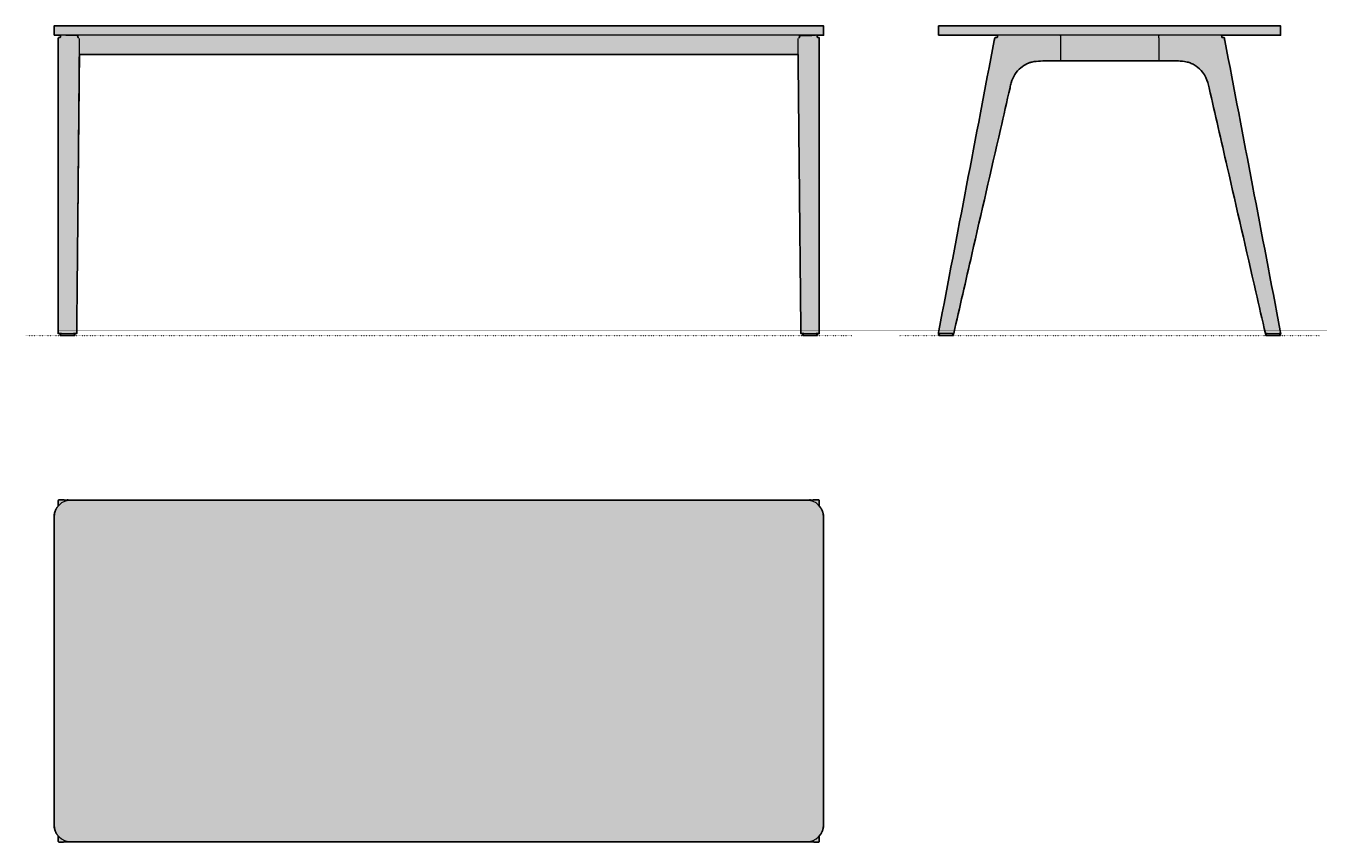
# Model space of a CAD drawing. Header units: millimetres. Extents: x 0 to 3025, y -1185 to 724.
import ezdxf

# ---------------------------------------------------------------- set-up
doc = ezdxf.new("R2010")
doc.units = ezdxf.units.MM
doc.linetypes.add('Dots', pattern=[1, 0, -1])
doc.layers.add('Blocks', color=7, linetype='Continuous')
doc.layers.add('Blocks$Fill', color=7, linetype='Continuous', true_color=0xffffff)
for name, color, linetype, lineweight, true_color in [('Blocks$Inner', 7, 'Continuous', 25, 0x007f00), ('Blocks$Outline', 7, 'Continuous', 35, 0xff3f3f), ('Groud', 7, 'Dots', 25, 0x243775)]:
    doc.layers.add(name, color=color, linetype=linetype, lineweight=lineweight, true_color=true_color)

# ---------------------------------------------------------------- blocks, each defined once
blk = doc.blocks.new('Pluralis Office Desk Side')
at = {"layer": 'Blocks$Fill'}
blk.add_hatch(color=256, dxfattribs=at).paths.add_polyline_path([(93.4, 4.5), (90.6, 2.2), (90.6, 2.2), (90.6, 2.2), (90.6, 2.1), (90.5, 2.1), (90.5, 2.1), (90.5, 2.1), (90.5, 2.1), (90.5, 2.1), (90.5, 2), (90.4, 2), (90.4, 2), (90.4, 2), (90.4, 2), (90.4, 2), (90.4, 1.9), (90.4, 1.9), (90.3, 1.9), (90.3, 1.9), (90.3, 1.9), (90.3, 1.8), (90.3, 1.8), (90.3, 1.8), (90.3, 1.8), (90.3, 1.7), (90.3, 1.7), (90.2, 1.7), (90.2, 1.7), (90.2, 1.7), (90.2, 1.6), (90.2, 1.6), (90.2, 1.6), (90.2, 1.6), (90.2, 1.5), (90.2, 1.5), (90.2, 1.5), (90.2, 1.5), (90.2, 1.4), (90.2, 1.4), (90.2, 1.4), (90.2, 1.4), (90.2, 1.3), (90.2, 1.3), (90.2, 1.3), (90.2, 1.3), (90.2, 1.2), (90.2, 1.2), (90.2, 1.2), (90.2, 1.2), (90.2, 1.2), (90.2, 1.1), (90.2, 1.1), (90.2, 1.1), (90.2, 1.1), (90.2, 1), (90.2, 1), (90.2, 1), (90.2, 1), (90.2, 0.9), (90.2, 0.9), (90.2, 0.9), (90.2, 0.9), (90.2, 0.9), (90.2, 0.8), (90.2, 0.8), (90.2, 0.8), (90.2, 0.8), (90.3, 0.8), (90.3, 0.7), (90.3, 0.7), (90.3, 0.7), (90.3, 0.7), (90.3, 0.7), (90.3, 0.6), (90.3, 0.6), (90.3, 0.6), (90.3, 0.6), (90.4, 0.6), (90.4, 0.5), (90.4, 0.5), (90.4, 0.5), (90.4, 0.5), (90.4, 0.5), (90.4, 0.4), (90.5, 0.4), (90.5, 0.4), (90.5, 0.4), (90.5, 0.4), (90.5, 0.3), (90.5, 0.3), (90.6, 0.3), (90.6, 0.3), (90.6, 0.3), (90.6, 0.3), (90.6, 0.3), (90.7, 0.2), (90.7, 0.2), (90.7, 0.2), (90.7, 0.2), (90.7, 0.2), (90.8, 0.2), (90.8, 0.2), (90.8, 0.1), (90.8, 0.1), (90.8, 0.1), (90.9, 0.1), (90.9, 0.1), (90.9, 0.1), (90.9, 0.1), (91, 0.1), (91, 0.1), (91, 0.1), (91, 0.1), (91, 0), (91.1, 0), (91.1, 0), (91.1, 0), (91.1, 0), (91.2, 0), (91.2, 0), (91.2, 0), (91.2, 0), (91.3, 0), (91.3, 0), (91.3, 0), (91.3, 0), (91.3, 0), (91.4, 0), (91.4, 0), (123.9, 0), (123.9, 0), (124, 0), (124, 0), (124, 0), (124, 0), (124.1, 0), (124.1, 0), (124.1, 0), (124.1, 0), (124.1, 0), (124.2, 0), (124.2, 0), (124.2, 0), (124.2, 0), (124.3, 0), (124.3, 0.1), (124.3, 0.1), (124.3, 0.1), (124.4, 0.1), (124.4, 0.1), (124.4, 0.1), (124.4, 0.1), (124.4, 0.1), (124.5, 0.1), (124.5, 0.1), (124.5, 0.1), (124.5, 0.2), (124.5, 0.2), (124.6, 0.2), (124.6, 0.2), (124.6, 0.2), (124.6, 0.2), (124.6, 0.2), (124.7, 0.3), (124.7, 0.3), (124.7, 0.3), (124.7, 0.3), (124.7, 0.3), (124.8, 0.3), (124.8, 0.3), (124.8, 0.4), (124.8, 0.4), (124.8, 0.4), (124.8, 0.4), (124.9, 0.4), (124.9, 0.5), (124.9, 0.5), (124.9, 0.5), (124.9, 0.5), (124.9, 0.5), (124.9, 0.6), (125, 0.6), (125, 0.6), (125, 0.6), (125, 0.6), (125, 0.7), (125, 0.7), (125, 0.7), (125, 0.7), (125, 0.7), (125.1, 0.8), (125.1, 0.8), (125.1, 0.8), (125.1, 0.8), (125.1, 0.8), (125.1, 0.9), (125.1, 0.9), (125.1, 0.9), (125.1, 0.9), (125.1, 0.9), (125.1, 1), (125.1, 1), (125.1, 1), (125.1, 1), (125.1, 1.1), (125.1, 1.1), (125.1, 1.1), (125.1, 1.1), (125.2, 1.2), (125.2, 1.2), (125.2, 1.2), (125.2, 1.2), (125.2, 1.2), (125.2, 1.3), (125.2, 1.3), (125.2, 1.3), (125.1, 1.3), (125.1, 1.4), (125.1, 1.4), (125.1, 1.4), (125.1, 1.4), (125.1, 1.5), (125.1, 1.5), (125.1, 1.5), (125.1, 1.5), (125.1, 1.6), (125.1, 1.6), (125.1, 1.6), (125.1, 1.6), (125.1, 1.7), (125.1, 1.7), (125.1, 1.7), (125.1, 1.7), (125, 1.7), (125, 1.8), (125, 1.8), (125, 1.8), (125, 1.8), (125, 1.9), (125, 1.9), (125, 1.9), (125, 1.9), (124.9, 1.9), (124.9, 2), (124.9, 2), (124.9, 2), (124.9, 2), (124.9, 2), (124.9, 2), (124.8, 2.1), (124.8, 2.1), (124.8, 2.1), (124.8, 2.1), (124.8, 2.1), (124.8, 2.1), (124.7, 2.2), (124.7, 2.2), (124.7, 2.2), (121.9, 4.5), (125.7, 4.5), (125.7, 4.5), (168.1, 189.7), (259.5, 588.4), (260.3, 591.3), (261, 593.8), (261.9, 596.4), (262.8, 598.9), (263.3, 600.1), (263.8, 601.3), (264.3, 602.5), (264.9, 603.7), (265.4, 604.9), (266, 606.1), (266.7, 607.3), (267.3, 608.4), (268, 609.6), (268.7, 610.7), (269.4, 611.8), (270.1, 612.9), (270.9, 613.9), (271.6, 615), (272.4, 616), (273.3, 617), (274.1, 618), (274.9, 619), (275.8, 620), (276.7, 621), (277.6, 621.9), (278.5, 622.8), (279.5, 623.7), (280.4, 624.6), (281.4, 625.5), (282.4, 626.3), (284.1, 627.7), (285.8, 629), (287.5, 630.3), (289.3, 631.4), (291.1, 632.6), (293, 633.7), (294.9, 634.7), (296.8, 635.6), (298.6, 636.4), (300.3, 637.2), (302.1, 637.9), (303.9, 638.5), (305.2, 638.9), (306.4, 639.3), (308.3, 639.8), (311, 640.4), (313.6, 640.8), (316.2, 641.2), (318.7, 641.5), (321.2, 641.7), (323.7, 641.9), (328.7, 642.2), (350.6, 642.5), (353.7, 642.5), (363.8, 642.5), (374, 642.5), (374, 642.5), (374.1, 642.5), (374.1, 642.5), (374.1, 642.5), (374.1, 642.5), (374.2, 642.5), (374.2, 642.5), (374.2, 642.5), (374.2, 642.5), (374.3, 642.5), (374.3, 642.5), (374.3, 642.5), (374.3, 642.5), (374.4, 642.5), (374.4, 642.5), (374.4, 642.5), (374.4, 642.6), (374.5, 642.6), (374.5, 642.6), (374.6, 642.6), (374.6, 642.6), (374.6, 642.6), (374.7, 642.7), (374.7, 642.7), (374.7, 642.7), (374.7, 642.7), (374.8, 642.7), (374.8, 642.8), (374.8, 642.8), (374.8, 642.8), (374.9, 642.8), (374.9, 642.9), (374.9, 642.9), (375, 642.9), (375, 643), (375, 643), (375, 643), (375, 643.1), (375.1, 643.1), (375.1, 643.1), (375.1, 643.2), (375.1, 643.2), (375.1, 643.2), (375.1, 643.3), (375.2, 643.3), (375.2, 643.3), (375.2, 643.3), (375.2, 643.4), (375.2, 643.4), (375.2, 643.4), (375.2, 643.5), (375.2, 643.5), (375.2, 643.5), (375.2, 643.6), (375.2, 643.6), (375.2, 643.6), (375.2, 643.7), (375.2, 644), (375.2, 643.9), (375.2, 643.9), (375.2, 643.9), (375.2, 643.8), (375.2, 643.8), (375.2, 643.8), (375.2, 643.7), (375.3, 643.7), (375.3, 643.7), (375.3, 643.6), (375.3, 643.6), (375.3, 643.6), (375.3, 643.5), (375.3, 643.5), (375.3, 643.5), (375.3, 643.4), (375.4, 643.4), (375.4, 643.4), (375.4, 643.3), (375.4, 643.3), (375.4, 643.3), (375.4, 643.2), (375.5, 643.2), (375.5, 643.2), (375.5, 643.1), (375.5, 643.1), (375.5, 643.1), (375.6, 643), (375.6, 643), (375.6, 643), (375.6, 643), (375.7, 642.9), (375.7, 642.9), (375.7, 642.9), (375.8, 642.8), (375.8, 642.8), (375.8, 642.8), (375.8, 642.8), (375.9, 642.8), (375.9, 642.7), (375.9, 642.7), (376, 642.7), (376, 642.7), (376, 642.7), (376.1, 642.6), (376.1, 642.6), (376.1, 642.6), (376.2, 642.6), (376.2, 642.6), (376.2, 642.6), (376.3, 642.6), (376.3, 642.6), (376.3, 642.5), (376.4, 642.5), (376.4, 642.5), (376.5, 642.5), (376.5, 642.5), (376.5, 642.5), (376.6, 642.5), (376.6, 642.5), (376.6, 642.5), (376.7, 642.5), (376.7, 642.5), (376.7, 642.5), (603.7, 642.5), (603.8, 642.5), (603.8, 642.5), (603.8, 642.5), (603.9, 642.5), (603.9, 642.5), (603.9, 642.5), (604, 642.5), (604, 642.5), (604, 642.5), (604.1, 642.5), (604.1, 642.5), (604.1, 642.6), (604.2, 642.6), (604.2, 642.6), (604.2, 642.6), (604.3, 642.6), (604.3, 642.6), (604.3, 642.6), (604.4, 642.6), (604.4, 642.7), (604.4, 642.7), (604.5, 642.7), (604.5, 642.7), (604.5, 642.7), (604.6, 642.8), (604.6, 642.8), (604.6, 642.8), (604.7, 642.8), (604.7, 642.8), (604.7, 642.9), (604.7, 642.9), (604.8, 642.9), (604.8, 643), (604.8, 643), (604.8, 643), (604.9, 643), (604.9, 643.1), (604.9, 643.1), (604.9, 643.1), (605, 643.2), (605, 643.2), (605, 643.2), (605, 643.3), (605, 643.3), (605.1, 643.3), (605.1, 643.4), (605.1, 643.4), (605.1, 643.4), (605.1, 643.5), (605.1, 643.5), (605.1, 643.5), (605.2, 643.6), (605.2, 643.6), (605.2, 643.6), (605.2, 643.7), (605.2, 643.7), (605.2, 643.7), (605.2, 643.8), (605.2, 643.8), (605.2, 643.8), (605.2, 643.9), (605.2, 643.9), (605.2, 643.9), (605.2, 644), (605.2, 643.7), (605.2, 643.7), (605.2, 643.6), (605.2, 643.6), (605.2, 643.6), (605.2, 643.6), (605.2, 643.6), (605.2, 643.5), (605.2, 643.5), (605.2, 643.5), (605.2, 643.5), (605.2, 643.4), (605.2, 643.4), (605.3, 643.4), (605.3, 643.3), (605.3, 643.3), (605.3, 643.3), (605.3, 643.3), (605.3, 643.3), (605.3, 643.2), (605.3, 643.2), (605.3, 643.2), (605.3, 643.2), (605.3, 643.1), (605.4, 643.1), (605.4, 643.1), (605.4, 643.1), (605.4, 643.1), (605.4, 643), (605.4, 643), (605.4, 643), (605.4, 643), (605.5, 643), (605.5, 642.9), (605.5, 642.9), (605.5, 642.9), (605.5, 642.9), (605.5, 642.9), (605.6, 642.8), (605.6, 642.8), (605.6, 642.8), (605.6, 642.8), (605.6, 642.8), (605.6, 642.8), (605.7, 642.7), (605.7, 642.7), (605.7, 642.7), (605.7, 642.7), (605.7, 642.7), (605.8, 642.7), (605.8, 642.7), (605.8, 642.6), (605.8, 642.6), (605.8, 642.6), (605.9, 642.6), (605.9, 642.6), (605.9, 642.6), (605.9, 642.6), (606, 642.6), (606, 642.6), (606, 642.6), (606, 642.5), (606.1, 642.5), (606.1, 642.5), (606.1, 642.5), (606.1, 642.5), (606.1, 642.5), (606.2, 642.5), (606.2, 642.5), (606.2, 642.5), (606.2, 642.5), (606.3, 642.5), (606.3, 642.5), (606.3, 642.5), (606.3, 642.5), (606.4, 642.5), (606.4, 642.5), (606.4, 642.5), (606.4, 642.5), (612, 642.5), (622.3, 642.5), (626.8, 642.5), (651.3, 642.3), (655.4, 642.1), (657.8, 642), (659.2, 641.8), (661, 641.6), (663, 641.4), (665.5, 641), (672.1, 639.8), (672.1, 639.8), (673.7, 639.4), (675, 639), (676.2, 638.6), (677.4, 638.2), (678.7, 637.7), (679.9, 637.3), (681.1, 636.8), (682.3, 636.2), (683.5, 635.7), (684.7, 635.1), (685.9, 634.5), (687.1, 633.9), (688.3, 633.2), (689.4, 632.5), (690.6, 631.8), (691.7, 631.1), (692.8, 630.3), (693.9, 629.6), (694.9, 628.8), (696, 628), (697, 627.2), (698, 626.4), (699, 625.5), (699.9, 624.7), (700.9, 623.8), (701.8, 622.9), (702.7, 622), (703.6, 621.1), (704.5, 620.1), (705.4, 619.2), (706.2, 618.2), (707.1, 617.2), (707.9, 616.2), (709, 614.7), (710.1, 613.2), (711.1, 611.7), (712.1, 610.1), (713.1, 608.5), (714, 606.9), (714.9, 605.2), (715.7, 603.5), (716.4, 602.1), (717, 600.7), (717.5, 599.2), (718.1, 597.8), (718.6, 596.3), (719.1, 594.8), (720, 591.8), (720.8, 588.7), (854.8, 4.5), (854.8, 4.5), (858.5, 4.5), (855.7, 2.2), (855.7, 2.2), (855.7, 2.2), (855.7, 2.1), (855.7, 2.1), (855.7, 2.1), (855.6, 2.1), (855.6, 2.1), (855.6, 2.1), (855.6, 2), (855.6, 2), (855.6, 2), (855.5, 2), (855.5, 2), (855.5, 2), (855.5, 1.9), (855.5, 1.9), (855.5, 1.9), (855.5, 1.9), (855.5, 1.9), (855.4, 1.8), (855.4, 1.8), (855.4, 1.8), (855.4, 1.8), (855.4, 1.7), (855.4, 1.7), (855.4, 1.7), (855.4, 1.7), (855.4, 1.7), (855.4, 1.6), (855.3, 1.6), (855.3, 1.6), (855.3, 1.6), (855.3, 1.5), (855.3, 1.5), (855.3, 1.5), (855.3, 1.5), (855.3, 1.4), (855.3, 1.4), (855.3, 1.4), (855.3, 1.4), (855.3, 1.3), (855.3, 1.3), (855.3, 1.3), (855.3, 1.3), (855.3, 1.2), (855.3, 1.2), (855.3, 1.2), (855.3, 1.2), (855.3, 1.2), (855.3, 1.1), (855.3, 1.1), (855.3, 1.1), (855.3, 1.1), (855.3, 1), (855.3, 1), (855.3, 1), (855.3, 1), (855.3, 0.9), (855.3, 0.9), (855.3, 0.9), (855.3, 0.9), (855.3, 0.9), (855.4, 0.8), (855.4, 0.8), (855.4, 0.8), (855.4, 0.8), (855.4, 0.8), (855.4, 0.7), (855.4, 0.7), (855.4, 0.7), (855.4, 0.7), (855.4, 0.7), (855.4, 0.6), (855.5, 0.6), (855.5, 0.6), (855.5, 0.6), (855.5, 0.6), (855.5, 0.5), (855.5, 0.5), (855.5, 0.5), (855.5, 0.5), (855.6, 0.5), (855.6, 0.4), (855.6, 0.4), (855.6, 0.4), (855.6, 0.4), (855.6, 0.4), (855.7, 0.3), (855.7, 0.3), (855.7, 0.3), (855.7, 0.3), (855.7, 0.3), (855.8, 0.3), (855.8, 0.3), (855.8, 0.2), (855.8, 0.2), (855.8, 0.2), (855.9, 0.2), (855.9, 0.2), (855.9, 0.2), (855.9, 0.2), (855.9, 0.1), (856, 0.1), (856, 0.1), (856, 0.1), (856, 0.1), (856, 0.1), (856.1, 0.1), (856.1, 0.1), (856.1, 0.1), (856.1, 0.1), (856.2, 0.1), (856.2, 0), (856.2, 0), (856.2, 0), (856.3, 0), (856.3, 0), (856.3, 0), (856.3, 0), (856.3, 0), (856.4, 0), (856.4, 0), (856.4, 0), (856.4, 0), (856.5, 0), (856.5, 0), (856.5, 0), (856.5, 0), (889.1, 0), (889.1, 0), (889.1, 0), (889.1, 0), (889.1, 0), (889.2, 0), (889.2, 0), (889.2, 0), (889.2, 0), (889.3, 0), (889.3, 0), (889.3, 0), (889.3, 0), (889.3, 0), (889.4, 0), (889.4, 0), (889.4, 0.1), (889.4, 0.1), (889.5, 0.1), (889.5, 0.1), (889.5, 0.1), (889.5, 0.1), (889.6, 0.1), (889.6, 0.1), (889.6, 0.1), (889.6, 0.1), (889.6, 0.1), (889.7, 0.2), (889.7, 0.2), (889.7, 0.2), (889.7, 0.2), (889.7, 0.2), (889.8, 0.2), (889.8, 0.2), (889.8, 0.3), (889.8, 0.3), (889.8, 0.3), (889.9, 0.3), (889.9, 0.3), (889.9, 0.3), (889.9, 0.3), (889.9, 0.4), (889.9, 0.4), (890, 0.4), (890, 0.4), (890, 0.4), (890, 0.5), (890, 0.5), (890, 0.5), (890.1, 0.5), (890.1, 0.5), (890.1, 0.6), (890.1, 0.6), (890.1, 0.6), (890.1, 0.6), (890.1, 0.6), (890.1, 0.7), (890.2, 0.7), (890.2, 0.7), (890.2, 0.7), (890.2, 0.7), (890.2, 0.8), (890.2, 0.8), (890.2, 0.8), (890.2, 0.8), (890.2, 0.8), (890.2, 0.9), (890.2, 0.9), (890.2, 0.9), (890.2, 0.9), (890.3, 0.9), (890.3, 1), (890.3, 1), (890.3, 1), (890.3, 1), (890.3, 1.1), (890.3, 1.1), (890.3, 1.1), (890.3, 1.1), (890.3, 1.2), (890.3, 1.2), (890.3, 1.2), (890.3, 1.2), (890.3, 1.2), (890.3, 1.3), (890.3, 1.3), (890.3, 1.3), (890.3, 1.3), (890.3, 1.4), (890.3, 1.4), (890.3, 1.4), (890.3, 1.4), (890.3, 1.5), (890.3, 1.5), (890.3, 1.5), (890.2, 1.5), (890.2, 1.6), (890.2, 1.6), (890.2, 1.6), (890.2, 1.6), (890.2, 1.7), (890.2, 1.7), (890.2, 1.7), (890.2, 1.7), (890.2, 1.7), (890.2, 1.8), (890.2, 1.8), (890.1, 1.8), (890.1, 1.8), (890.1, 1.9), (890.1, 1.9), (890.1, 1.9), (890.1, 1.9), (890.1, 1.9), (890.1, 2), (890, 2), (890, 2), (890, 2), (890, 2), (890, 2), (890, 2.1), (890, 2.1), (889.9, 2.1), (889.9, 2.1), (889.9, 2.1), (889.9, 2.1), (889.9, 2.2), (889.9, 2.2), (889.8, 2.2), (887, 4.5), (888.2, 4.5), (888.9, 4.5), (889.5, 4.5), (890.8, 4.5), (889.6, 10.9), (759.9, 690.5), (759, 695.4), (759, 695.5), (759, 695.6), (758.9, 695.6), (758.9, 695.7), (758.9, 695.8), (758.9, 695.8), (758.9, 695.9), (758.9, 695.9), (758.8, 696), (758.8, 696), (758.8, 696.1), (758.8, 696.1), (758.8, 696.2), (758.7, 696.2), (758.7, 696.3), (758.7, 696.3), (758.7, 696.3), (758.6, 696.4), (758.6, 696.4), (758.6, 696.4), (758.6, 696.5), (758.5, 696.5), (758.5, 696.6), (758.5, 696.6), (758.5, 696.6), (758.4, 696.7), (758.4, 696.7), (758.4, 696.7), (758.4, 696.7), (758.3, 696.8), (758.3, 696.8), (758.3, 696.8), (758.2, 696.9), (758.2, 696.9), (758.2, 696.9), (758.1, 697), (758.1, 697), (758, 697), (758, 697), (758, 697.1), (757.9, 697.1), (757.9, 697.1), (757.9, 697.1), (757.8, 697.2), (757.8, 697.2), (757.7, 697.2), (757.7, 697.2), (757.7, 697.2), (757.6, 697.2), (757.6, 697.3), (757.6, 697.3), (757.5, 697.3), (757.5, 697.3), (757.4, 697.3), (757.3, 697.4), (757.2, 697.4), (757.2, 697.4), (757.2, 697.4), (757.1, 697.4), (757.1, 697.4), (757.1, 697.4), (757, 697.4), (756.9, 697.4), (756.8, 697.4), (756.7, 697.4), (756.4, 697.4), (753.5, 697.5), (753.5, 697.5), (753.5, 697.5), (753.5, 697.5), (753.5, 697.5), (753.5, 697.5), (753.4, 697.5), (753.4, 697.5), (753.4, 697.5), (753.4, 697.5), (753.4, 697.5), (753.3, 697.5), (753.3, 697.5), (753.3, 697.5), (753.3, 697.5), (753.3, 697.5), (753.2, 697.6), (753.2, 697.6), (753.2, 697.6), (753.2, 697.6), (753.2, 697.6), (753.2, 697.6), (753.1, 697.6), (753.1, 697.6), (753.1, 697.6), (753.1, 697.6), (753.1, 697.6), (753.1, 697.7), (753, 697.7), (753, 697.7), (753, 697.7), (753, 697.7), (753, 697.7), (753, 697.7), (753, 697.7), (752.9, 697.8), (752.9, 697.8), (752.9, 697.8), (752.9, 697.8), (752.9, 697.8), (752.9, 697.8), (752.9, 697.9), (752.8, 697.9), (752.8, 697.9), (752.8, 697.9), (752.8, 697.9), (752.8, 697.9), (752.8, 698), (752.8, 698), (752.8, 698), (752.8, 698), (752.8, 698), (752.7, 698), (752.7, 698.1), (752.7, 698.1), (752.7, 698.1), (752.7, 698.1), (752.7, 698.1), (752.7, 698.2), (752.7, 698.2), (752.7, 698.2), (752.7, 698.2), (752.7, 698.2), (752.7, 698.2), (752.7, 698.3), (752.7, 698.3), (752.7, 698.3), (752.7, 698.3), (752.7, 698.3), (752.7, 698.4), (752.6, 698.4), (752.6, 698.4), (752.6, 698.4), (752.6, 698.4), (752.6, 698.5), (752.6, 700.5), (752.6, 700.6), (752.6, 700.6), (752.6, 700.7), (752.6, 700.8), (752.6, 700.8), (752.6, 700.9), (752.6, 700.9), (752.6, 700.9), (752.6, 701), (752.6, 701), (752.6, 701.1), (752.6, 701.1), (752.5, 701.1), (752.5, 701.2), (752.5, 701.2), (752.5, 701.2), (752.5, 701.3), (752.5, 701.3), (752.5, 701.4), (752.4, 701.4), (752.4, 701.4), (752.4, 701.5), (752.4, 701.5), (752.4, 701.5), (752.3, 701.6), (752.3, 701.6), (752.3, 701.6), (752.3, 701.7), (752.3, 701.7), (752.2, 701.7), (752.2, 701.8), (752.2, 701.8), (752.2, 701.8), (752.1, 701.9), (752.1, 701.9), (752.1, 701.9), (752.1, 701.9), (752, 702), (752, 702), (752, 702), (751.9, 702), (751.9, 702.1), (751.9, 702.1), (751.9, 702.1), (751.8, 702.1), (751.8, 702.2), (751.8, 702.2), (751.7, 702.2), (751.7, 702.2), (751.7, 702.2), (751.6, 702.3), (751.6, 702.3), (751.6, 702.3), (751.5, 702.3), (751.5, 702.3), (751.4, 702.4), (751.4, 702.4), (751.3, 702.4), (751.3, 702.4), (751.2, 702.4), (751.2, 702.4), (751.1, 702.5), (751.1, 702.5), (751, 702.5), (751, 702.5), (751, 702.5), (750.9, 702.5), (890.2, 702.5), (890.2, 724.5), (850.2, 724.5), (90.2, 724.5), (90.2, 702.5), (229.5, 702.5), (229.5, 702.5), (229.5, 702.5), (229.4, 702.5), (229.4, 702.5), (229.3, 702.5), (229.3, 702.5), (229.3, 702.4), (229.2, 702.4), (229.2, 702.4), (229.2, 702.4), (229.1, 702.4), (229.1, 702.4), (229, 702.4), (229, 702.4), (229, 702.3), (228.9, 702.3), (228.9, 702.3), (228.9, 702.3), (228.8, 702.3), (228.8, 702.2), (228.8, 702.2), (228.7, 702.2), (228.7, 702.2), (228.7, 702.2), (228.6, 702.1), (228.6, 702.1), (228.6, 702.1), (228.5, 702.1), (228.5, 702), (228.5, 702), (228.4, 702), (228.4, 702), (228.4, 701.9), (228.4, 701.9), (228.3, 701.9), (228.3, 701.8), (228.3, 701.8), (228.2, 701.8), (228.2, 701.7), (228.2, 701.7), (228.2, 701.7), (228.2, 701.7), (228.1, 701.6), (228.1, 701.6), (228.1, 701.6), (228.1, 701.5), (228, 701.5), (228, 701.4), (228, 701.4), (228, 701.4), (228, 701.3), (228, 701.3), (227.9, 701.3), (227.9, 701.2), (227.9, 701.2), (227.9, 701.2), (227.9, 701.1), (227.9, 701.1), (227.9, 701), (227.9, 701), (227.8, 701), (227.8, 700.9), (227.8, 700.9), (227.8, 700.8), (227.8, 700.8), (227.8, 700.8), (227.8, 700.7), (227.8, 700.7), (227.8, 700.6), (227.8, 700.6), (227.8, 700.6), (227.8, 700.5), (227.8, 698.5), (227.8, 698.4), (227.8, 698.4), (227.8, 698.4), (227.8, 698.3), (227.8, 698.3), (227.8, 698.3), (227.8, 698.3), (227.8, 698.2), (227.8, 698.2), (227.8, 698.2), (227.7, 698.2), (227.7, 698.1), (227.7, 698.1), (227.7, 698.1), (227.7, 698.1), (227.7, 698.1), (227.7, 698.1), (227.7, 698), (227.7, 698), (227.7, 698), (227.7, 698), (227.7, 698), (227.6, 697.9), (227.6, 697.9), (227.6, 697.9), (227.6, 697.9), (227.6, 697.9), (227.6, 697.9), (227.6, 697.9), (227.6, 697.8), (227.6, 697.8), (227.5, 697.8), (227.5, 697.8), (227.5, 697.8), (227.5, 697.8), (227.5, 697.8), (227.5, 697.7), (227.5, 697.7), (227.4, 697.7), (227.4, 697.7), (227.4, 697.7), (227.4, 697.7), (227.4, 697.6), (227.3, 697.6), (227.3, 697.6), (227.3, 697.6), (227.3, 697.6), (227.2, 697.6), (227.2, 697.6), (227.2, 697.6), (227.2, 697.5), (227.2, 697.5), (227.1, 697.5), (227.1, 697.5), (227.1, 697.5), (227.1, 697.5), (227.1, 697.5), (227, 697.5), (227, 697.5), (227, 697.5), (227, 697.5), (226.9, 697.5), (226.9, 697.5), (224, 697.4), (224, 697.4), (223.9, 697.4), (223.7, 697.4), (223.6, 697.4), (223.5, 697.4), (223.4, 697.4), (223.3, 697.4), (223.3, 697.4), (223.2, 697.4), (223.2, 697.4), (223.1, 697.4), (223.1, 697.3), (223.1, 697.3), (223, 697.3), (223, 697.3), (222.9, 697.3), (222.9, 697.3), (222.8, 697.2), (222.7, 697.2), (222.7, 697.2), (222.7, 697.2), (222.6, 697.2), (222.6, 697.1), (222.6, 697.1), (222.5, 697.1), (222.5, 697.1), (222.5, 697.1), (222.4, 697), (222.4, 697), (222.3, 697), (222.3, 696.9), (222.3, 696.9), (222.2, 696.9), (222.2, 696.9), (222.2, 696.8), (222.1, 696.8), (222.1, 696.8), (222.1, 696.7), (222, 696.7), (222, 696.6), (222, 696.6), (221.9, 696.6), (221.9, 696.5), (221.9, 696.5), (221.8, 696.4), (221.8, 696.4), (221.8, 696.3), (221.8, 696.3), (221.7, 696.3), (221.7, 696.2), (221.7, 696.2), (221.7, 696.1), (221.6, 696.1), (221.6, 696), (221.6, 696), (221.6, 695.9), (221.6, 695.9), (221.6, 695.8), (221.5, 695.8), (221.5, 695.7), (221.5, 695.6), (221.5, 695.4), (220.5, 690.5), (90.9, 10.9), (89.7, 4.5), (89.7, 4.5), (91.5, 4.5), (92.2, 4.5)], flags=0)
at = {"layer": 'Blocks$Inner'}
for p, q in [((227.8, 698.5), (227.8, 700.5)), ((752.6, 698.5), (752.6, 700.5)), ((376.7, 642.5), (603.7, 642.5)), ((93.4, 4.5), (90.6, 2.2)), ((91.4, 0), (123.9, 0)), ((124.7, 2.2), (121.9, 4.5)), ((858.5, 4.5), (855.7, 2.2)), ((856.5, 0), (889.1, 0)), ((889.8, 2.2), (887, 4.5))]:
    blk.add_line(p, q, dxfattribs=at)
blk.add_lwpolyline([(90.2, 702.5), (90.2, 724.5), (130.2, 724.5), (850.2, 724.5), (890.2, 724.5), (890.2, 702.5), (850.2, 702.5), (130.2, 702.5)], close=True, dxfattribs=at)
for points in [[(375.2, 702.5), (375.2, 700.5), (375.2, 698), (375.2, 696.3), (375.2, 696.3), (375.2, 696.3), (375.2, 695), (375.2, 687.5), (375.2, 643.7)], [(605.2, 698), (605.2, 700.5), (605.2, 702.5)], [(605.2, 696.3), (605.2, 696.3), (605.2, 695), (605.2, 687.5), (605.2, 643.7)]]:
    blk.add_lwpolyline(points, dxfattribs=at)
for centre, radius, start, end in [((374, 701.3), 1.2, 0, 76.2041), ((606.4, 701.3), 1.2, 103.7959, 180), ((376.7, 644), 1.5, 180, 270), ((603.7, 644), 1.5, 270, 0), ((91.4, 1.2), 1.24, 129.6389, 270), ((123.9, 1.2), 1.24, 270, 50.3611), ((856.5, 1.2), 1.24, 129.6389, 270), ((889.1, 1.2), 1.24, 270, 50.3611)]:
    blk.add_arc(centre, radius, start, end, dxfattribs=at)
for points, knots in [([(221.5, 695.4), (221.5, 695.4), (221.5, 695.5), (221.5, 695.5), (221.5, 695.6), (221.5, 695.7), (221.5, 695.7), (221.6, 695.9), (221.6, 696.1), (221.8, 696.4), (222, 696.6), (222.4, 697), (222.6, 697.1), (222.9, 697.3), (223, 697.3), (223.3, 697.4), (223.4, 697.4), (223.6, 697.4), (223.8, 697.4), (223.9, 697.4), (223.9, 697.4), (224, 697.4), (224, 697.4), (224, 697.4), (224, 697.4), (224, 697.4), (224, 697.4), (224, 697.4), (224, 697.4), (224, 697.4), (224, 697.4), (224, 697.4), (224, 697.4), (224, 697.4), (224, 697.4), (224, 697.4)], [117.5055169, 117.5055169, 117.5055169, 117.5055169, 117.5170442, 117.5170442, 117.5301094, 117.5301094, 117.5521328, 117.5521328, 117.6011313, 117.6011313, 117.7016636, 117.7016636, 117.8010468, 117.8010468, 117.8858967, 117.8858967, 117.9896913, 117.9896913, 118.2097528, 118.2097528, 118.2330156, 118.2330156, 118.2447334, 118.2447334, 118.2506833, 118.2506833, 118.2537432, 118.2537432, 118.2553438, 118.2553438, 118.2561922, 118.2561922, 118.2566398, 118.2566398, 118.2571043, 118.2571043, 118.2571043, 118.2571043]), ([(226.9, 697.5), (227, 697.5), (227, 697.5), (227, 697.5), (227, 697.5), (227, 697.5), (227.1, 697.5), (227.1, 697.5), (227.2, 697.5), (227.3, 697.6), (227.4, 697.6), (227.5, 697.8), (227.6, 697.8), (227.7, 698), (227.7, 698.1), (227.8, 698.3), (227.8, 698.4), (227.8, 698.5)], [118.6015951, 118.6015951, 118.6015951, 118.6015951, 118.6048805, 118.6048805, 118.6109693, 118.6109693, 118.6191147, 118.6191147, 118.6332768, 118.6332768, 118.6577093, 118.6577093, 118.6886607, 118.6886607, 118.7204851, 118.7204851, 118.7452352, 118.7452352, 118.7452352, 118.7452352]), ([(227.8, 700.5), (227.8, 700.7), (227.8, 701), (228, 701.4), (228.1, 701.5), (228.3, 701.9), (228.5, 702), (228.8, 702.3), (229, 702.4), (229.3, 702.4), (229.3, 702.5), (229.4, 702.5), (229.5, 702.5), (229.5, 702.5)], [118.8257694, 118.8257694, 118.8257694, 118.8257694, 118.8905719, 118.8905719, 118.9542777, 118.9542777, 119.0180244, 119.0180244, 119.0817364, 119.0817364, 119.0977514, 119.0977514, 119.114172, 119.114172, 119.114172, 119.114172]), ([(605.2, 696.3), (605.2, 696.5), (605.2, 696.8), (605.2, 697.4), (605.2, 697.6), (605.2, 697.9), (605.2, 697.9), (605.2, 698)], [-0.1224842, -0.1224842, -0.1224842, -0.1224842, -0.0792928, -0.0792928, -0.021745, -0.021745, 0, 0, 0, 0]), ([(752.6, 700.5), (752.6, 700.6), (752.6, 700.7), (752.6, 701), (752.5, 701.2), (752.4, 701.6), (752.2, 701.8), (751.9, 702.1), (751.8, 702.2), (751.5, 702.3), (751.4, 702.4), (751.2, 702.4), (751.1, 702.5), (751, 702.5), (750.9, 702.5), (750.9, 702.5)], [121.2468643, 121.2468643, 121.2468643, 121.2468643, 121.2736869, 121.2736869, 121.3374309, 121.3374309, 121.4010971, 121.4010971, 121.4608255, 121.4608255, 121.5009138, 121.5009138, 121.5206635, 121.5206635, 121.5355237, 121.5355237, 121.5355237, 121.5355237]), ([(753.5, 697.5), (753.5, 697.5), (753.5, 697.5), (753.5, 697.5), (753.5, 697.5), (753.4, 697.5), (753.4, 697.5), (753.3, 697.5), (753.3, 697.5), (753.2, 697.6), (753.1, 697.6), (753, 697.7), (752.9, 697.8), (752.8, 698), (752.7, 698), (752.7, 698.3), (752.6, 698.4), (752.6, 698.5)], [121.0227409, 121.0227409, 121.0227409, 121.0227409, 121.0250583, 121.0250583, 121.0300389, 121.0300389, 121.0392086, 121.0392086, 121.0545485, 121.0545485, 121.0702462, 121.0702462, 121.1021104, 121.1021104, 121.1339643, 121.1339643, 121.16633, 121.16633, 121.16633, 121.16633]), ([(759, 695.4), (759, 695.4), (759, 695.5), (758.9, 695.6), (758.9, 695.6), (758.9, 695.8), (758.9, 695.9), (758.8, 696.1), (758.8, 696.2), (758.6, 696.5), (758.4, 696.7), (758.1, 697), (757.9, 697.1), (757.6, 697.3), (757.5, 697.3), (757.1, 697.4), (757, 697.4), (756.7, 697.4), (756.7, 697.4), (756.6, 697.4), (756.5, 697.4), (756.5, 697.4), (756.5, 697.4), (756.5, 697.4), (756.4, 697.4), (756.4, 697.4), (756.4, 697.4), (756.4, 697.4), (756.4, 697.4), (756.4, 697.4), (756.4, 697.4), (756.4, 697.4), (756.4, 697.4), (756.4, 697.4)], [119.9267903, 119.9267903, 119.9267903, 119.9267903, 119.9439078, 119.9439078, 119.9601244, 119.9601244, 119.991574, 119.991574, 120.0408725, 120.0408725, 120.1249863, 120.1249863, 120.2257284, 120.2257284, 120.2871666, 120.2871666, 120.4809812, 120.4809812, 120.6096527, 120.6096527, 120.652571, 120.652571, 120.6668905, 120.6668905, 120.6721832, 120.6721832, 120.6745283, 120.6745283, 120.6757836, 120.6757836, 120.6764518, 120.6764518, 120.6772704, 120.6772704, 120.6772704, 120.6772704]), ([(308.3, 639.8), (308.3, 639.8), (308, 639.8), (308, 639.7), (307.7, 639.7), (307.6, 639.6), (307.1, 639.5), (306.8, 639.4), (305.6, 639.1), (304.8, 638.8), (301.5, 637.7), (299.1, 636.7), (291.7, 633.2), (286.8, 630), (277.1, 621.9), (272.4, 616.6), (264.9, 604.8), (262.2, 598.1), (259.2, 587.4), (258.3, 583.5), (257.4, 579.6)], [47.344033, 47.344033, 47.344033, 47.344033, 47.390118, 47.417733, 47.417733, 47.467752, 47.467752, 47.573717, 47.573717, 47.839711, 47.839711, 48.606853, 48.606853, 50.325024, 50.325024, 52.405071, 52.405071, 54.519757, 54.519757, 55.728817, 55.728817, 55.728817, 55.728817]), ([(353.7, 642.5), (353.1, 642.5), (352.6, 642.5), (351.8, 642.5), (351.5, 642.5), (351.1, 642.5), (351, 642.5), (350.9, 642.5), (350.8, 642.5), (350.7, 642.5), (350.7, 642.5), (350.6, 642.5), (350.6, 642.5), (350.6, 642.5), (350.6, 642.5), (350.6, 642.5)], [4.5411861, 4.5411861, 4.5411861, 4.5411861, 4.6980945, 4.6980945, 4.7947606, 4.7947606, 4.8286138, 4.8286138, 4.8591081, 4.8591081, 4.8772839, 4.8772839, 4.8930381, 4.8930381, 4.9062306, 4.9062306, 4.9062306, 4.9062306]), ([(374, 642.5), (370.6, 642.5), (367.2, 642.5), (360.4, 642.5), (357, 642.5), (353.7, 642.5)], [2.503638, 2.503638, 2.503638, 2.503638, 3.521704, 3.521704, 4.541186, 4.541186, 4.541186, 4.541186]), ([(375.2, 643.7), (375.2, 643.6), (375.2, 643.6), (375.2, 643.5), (375.2, 643.5), (375.2, 643.3), (375.1, 643.2), (375.1, 643.1), (375, 643), (374.9, 642.8), (374.8, 642.7), (374.6, 642.6), (374.5, 642.6), (374.3, 642.5), (374.2, 642.5), (374, 642.5)], [2.3157864, 2.3157864, 2.3157864, 2.3157864, 2.3296606, 2.3296606, 2.3433425, 2.3433425, 2.3695044, 2.3695044, 2.4010049, 2.4010049, 2.432538, 2.432538, 2.4640447, 2.4640447, 2.5036379, 2.5036379, 2.5036379, 2.5036379]), ([(605.2, 643.7), (605.2, 643.6), (605.2, 643.6), (605.2, 643.5), (605.3, 643.4), (605.3, 643.2), (605.4, 643.1), (605.5, 642.9), (605.6, 642.8), (605.8, 642.6), (605.9, 642.6), (606.2, 642.5), (606.3, 642.5), (606.4, 642.5)], [2.0709445, 2.0709445, 2.0709445, 2.0709445, 2.0880277, 2.0880277, 2.104761, 2.104761, 2.1431727, 2.1431727, 2.1821426, 2.1821426, 2.221167, 2.221167, 2.2586271, 2.2586271, 2.2586271, 2.2586271]), ([(606.4, 642.5), (608.3, 642.5), (610.1, 642.5), (615.4, 642.5), (618.9, 642.5), (623.8, 642.5), (625.3, 642.5), (626.8, 642.5)], [2.258627, 2.258627, 2.258627, 2.258627, 2.818275, 2.818275, 3.849085, 3.849085, 4.296838, 4.296838, 4.296838, 4.296838]), ([(672.1, 639.8), (672.1, 639.8), (672.1, 639.8), (672.1, 639.8), (672.1, 639.8), (672.1, 639.8), (672.2, 639.8), (672.2, 639.8), (672.3, 639.8), (672.4, 639.8), (672.5, 639.7), (672.9, 639.6), (673.3, 639.5), (677, 638.4), (680.3, 637.2), (686.7, 634.2), (689.9, 632.3), (698.5, 626.4), (703.6, 621.6), (710.9, 612.3), (713.6, 608), (719.3, 596), (721.2, 587.7), (723, 579.6)], [49.801071, 49.801071, 49.801071, 49.801071, 49.805199, 49.805199, 49.814846, 49.814846, 49.830652, 49.830652, 49.846345, 49.846345, 49.877733, 49.877733, 50.004132, 50.004132, 51.051602, 51.051602, 52.130794, 52.130794, 54.192787, 54.192787, 55.680566, 55.680566, 58.187111, 58.187111, 58.187111, 58.187111]), ([(257.4, 579.6), (250, 547.1), (242.5, 514.6), (212.7, 384.6), (190.4, 287.2), (153.9, 128), (139.8, 66.2), (125.7, 4.5)], [55.728817, 55.728817, 55.728817, 55.728817, 65.728817, 65.728817, 95.728818, 95.728818, 114.727606, 114.727606, 114.727606, 114.727606]), ([(723, 579.6), (737.2, 517.8), (751.3, 456.1), (787.8, 296.9), (810.1, 199.4), (839.9, 69.5), (847.3, 37), (854.8, 4.5)], [58.187111, 58.187111, 58.187111, 58.187111, 77.185889, 77.185889, 107.185897, 107.185897, 117.185902, 117.185902, 117.185902, 117.185902]), ([(92.2, 4.5), (92, 4.5), (91.8, 4.5), (91.4, 4.5), (91.1, 4.5), (90.7, 4.5), (90.4, 4.5), (90.1, 4.5), (89.9, 4.5), (89.7, 4.5), (89.7, 4.5), (89.7, 4.5)], [115.7153017, 115.7153017, 115.7153017, 115.7153017, 115.7840838, 115.7840838, 115.8400525, 115.8400525, 115.8997241, 115.8997241, 115.9591189, 115.9591189, 116.0618554, 116.0618554, 116.0618554, 116.0618554]), ([(125.7, 4.5), (125.7, 4.5), (125.6, 4.5), (125.6, 4.5), (125.4, 4.5), (125.1, 4.5), (124.5, 4.5), (123.8, 4.5), (122.9, 4.5), (121.6, 4.5), (120.4, 4.5), (118.8, 4.5), (116.8, 4.5), (114.8, 4.5), (112.5, 4.5), (109.8, 4.5), (107.1, 4.5), (104.2, 4.5), (101.2, 4.5), (98.2, 4.5), (95.2, 4.5), (92.2, 4.5)], [114.7276064, 114.7276064, 114.7276064, 114.7276064, 114.8235607, 114.8235607, 114.8235607, 114.9724563, 114.9724563, 114.9724563, 115.1213518, 115.1213518, 115.1213518, 115.2702474, 115.2702474, 115.2702474, 115.4191429, 115.4191429, 115.4191429, 115.5680384, 115.5680384, 115.5680384, 115.7153017, 115.7153017, 115.7153017, 115.7153017]), ([(854.8, 4.5), (854.8, 4.5), (854.8, 4.5), (854.9, 4.5), (855, 4.5), (855.4, 4.5), (856, 4.5), (856.6, 4.5), (857.5, 4.5), (858.8, 4.5), (860.1, 4.5), (861.6, 4.5), (863.6, 4.5), (865.6, 4.5), (868, 4.5), (870.7, 4.5), (873.3, 4.5), (876.3, 4.5), (879.3, 4.5), (882.3, 4.5), (885.3, 4.5), (888.2, 4.5)], [117.1859019, 117.1859019, 117.1859019, 117.1859019, 117.2818562, 117.2818562, 117.2818562, 117.4307517, 117.4307517, 117.4307517, 117.5796473, 117.5796473, 117.5796473, 117.7285428, 117.7285428, 117.7285428, 117.8774384, 117.8774384, 117.8774384, 118.0263339, 118.0263339, 118.0263339, 118.1735972, 118.1735972, 118.1735972, 118.1735972]), ([(888.2, 4.5), (888.4, 4.5), (888.7, 4.5), (889.1, 4.5), (889.3, 4.5), (889.8, 4.5), (890, 4.5), (890.4, 4.5), (890.5, 4.5), (890.8, 4.5), (890.8, 4.5), (890.8, 4.5)], [118.1735972, 118.1735972, 118.1735972, 118.1735972, 118.2350313, 118.2350313, 118.2850209, 118.2850209, 118.3383178, 118.3383178, 118.3913675, 118.3913675, 118.4831288, 118.4831288, 118.4831288, 118.4831288])]:
    blk.add_open_spline(points, degree=3, knots=knots, dxfattribs=at)
for points, degree in [([(224, 697.4), (225, 697.5), (226, 697.5), (226.9, 697.5)], 3), ([(756.4, 697.4), (755.4, 697.5), (754.5, 697.5), (753.5, 697.5)], 3), ([(90.9, 10.9), (134.1, 237.4), (177.3, 464), (220.5, 690.5)], 3), ([(220.5, 690.5), (221.5, 695.4)], 1), ([(759.9, 690.5), (759, 695.4)], 1), ([(889.6, 10.9), (846.4, 237.4), (803.1, 464), (759.9, 690.5)], 3), ([(350.6, 642.5), (334.1, 642.3), (322.8, 642.8), (308.3, 639.8)], 3), ([(626.8, 642.5), (640.6, 642.4), (647.8, 642.5), (654.8, 642.2), (661.8, 641.8), (672.1, 639.8)], 3), ([(89.7, 4.5), (90.9, 10.9)], 1), ([(890.8, 4.5), (889.6, 10.9)], 1)]:
    blk.add_open_spline(points, degree=degree, dxfattribs=at)
at = {"layer": 'Blocks$Outline'}
for points in [[(750.9, 702.5), (850.2, 702.5), (890.2, 702.5), (890.2, 724.5), (850.2, 724.5), (130.2, 724.5), (90.2, 724.5), (90.2, 702.5)], [(90.2, 702.5), (130.2, 702.5), (229.5, 702.5)]]:
    blk.add_lwpolyline(points, dxfattribs=at)
for points, knots in [([(226.9, 697.5), (226, 697.5), (225, 697.5), (224, 697.4), (224, 697.4), (224, 697.4), (224, 697.4), (224, 697.4), (224, 697.4), (224, 697.4), (224, 697.4), (224, 697.4), (224, 697.4), (224, 697.4), (224, 697.4), (224, 697.4), (224, 697.4), (224, 697.4), (223.9, 697.4), (223.9, 697.4), (223.8, 697.4), (223.6, 697.4), (223.4, 697.4), (223.3, 697.4), (223, 697.3), (222.9, 697.3), (222.6, 697.1), (222.4, 697), (222, 696.6), (221.8, 696.4), (221.6, 696.1), (221.6, 695.9), (221.5, 695.7), (221.5, 695.7), (221.5, 695.6), (221.5, 695.5), (221.5, 695.5), (221.5, 695.4), (221.5, 695.4), (221.1, 693.8), (220.8, 692.1), (220.5, 690.5), (177.3, 464), (134.1, 237.4), (90.9, 10.9), (90.5, 8.7), (90.1, 6.6), (89.7, 4.5), (89.7, 4.5), (89.7, 4.5), (89.9, 4.5), (90.1, 4.5), (90.4, 4.5), (90.7, 4.5), (91.1, 4.5), (91.4, 4.5), (91.8, 4.5), (92, 4.5), (92.2, 4.5), (92.6, 4.5), (93, 4.5), (93.4, 4.5)], [-71.440769, -71.440769, -71.440769, -71.440769, -71.096278, -71.096278, -71.096278, -71.095813, -71.095813, -71.095366, -71.095366, -71.094517, -71.094517, -71.092917, -71.092917, -71.089857, -71.089857, -71.083907, -71.083907, -71.072189, -71.072189, -71.048926, -71.048926, -70.828865, -70.828865, -70.72507, -70.72507, -70.64022, -70.64022, -70.540837, -70.540837, -70.440305, -70.440305, -70.391306, -70.391306, -70.369283, -70.369283, -70.356218, -70.356218, -70.344691, -70.344691, -70.344691, -70.149421, -70.149421, -70.149421, -69.156538, -69.156538, -69.156538, -68.901029, -68.901029, -68.901029, -68.798293, -68.798293, -68.738898, -68.738898, -68.679226, -68.679226, -68.623257, -68.623257, -68.554475, -68.554475, -68.554475, -68.534867, -68.534867, -68.534867, -68.534867]), ([(229.5, 702.5), (229.5, 702.5), (229.4, 702.5), (229.3, 702.5), (229.3, 702.4), (229, 702.4), (228.8, 702.3), (228.5, 702), (228.3, 701.9), (228.1, 701.5), (228, 701.4), (227.8, 701), (227.8, 700.7), (227.8, 700.5), (227.8, 699.8), (227.8, 699.2), (227.8, 698.5), (227.8, 698.4), (227.8, 698.3), (227.7, 698.1), (227.7, 698), (227.6, 697.8), (227.5, 697.8), (227.4, 697.6), (227.3, 697.6), (227.2, 697.5), (227.1, 697.5), (227.1, 697.5), (227, 697.5), (227, 697.5), (227, 697.5), (227, 697.5), (227, 697.5), (226.9, 697.5), (226.9, 697.5)], [-0.6439774, -0.6439774, -0.6439774, -0.6439774, -0.6275568, -0.6275568, -0.6115418, -0.6115418, -0.5478298, -0.5478298, -0.4840831, -0.4840831, -0.4203773, -0.4203773, -0.3555748, -0.3555748, -0.3555748, -0.2750406, -0.2750406, -0.2750406, -0.2502905, -0.2502905, -0.2184661, -0.2184661, -0.1875148, -0.1875148, -0.1630823, -0.1630823, -0.1489203, -0.1489203, -0.1407748, -0.1407748, -0.134686, -0.134686, -0.1314008, -0.1314006, -0.1314006, -0.1314006, -0.1314006]), ([(753.5, 697.5), (753.5, 697.5), (753.5, 697.5), (753.5, 697.5), (753.5, 697.5), (753.5, 697.5), (753.4, 697.5), (753.4, 697.5), (753.3, 697.5), (753.3, 697.5), (753.2, 697.6), (753.1, 697.6), (753, 697.7), (752.9, 697.8), (752.8, 698), (752.7, 698), (752.7, 698.3), (752.6, 698.4), (752.6, 698.5), (752.6, 699.2), (752.6, 699.8), (752.6, 700.5), (752.6, 700.6), (752.6, 700.7), (752.6, 701), (752.5, 701.2), (752.4, 701.6), (752.2, 701.8), (751.9, 702.1), (751.8, 702.2), (751.5, 702.3), (751.4, 702.4), (751.2, 702.4), (751.1, 702.5), (751, 702.5), (750.9, 702.5), (750.9, 702.5)], [-0.5127827, -0.5127827, -0.5127827, -0.5127827, -0.5127826, -0.5104653, -0.5104653, -0.5054847, -0.5054847, -0.496315, -0.496315, -0.4809751, -0.4809751, -0.4652775, -0.4652775, -0.4334133, -0.4334133, -0.4015594, -0.4015594, -0.3691937, -0.3691937, -0.3691937, -0.2886594, -0.2886594, -0.2886594, -0.2618368, -0.2618368, -0.1980928, -0.1980928, -0.1344266, -0.1344266, -0.0746983, -0.0746983, -0.0346099, -0.0346099, -0.0148603, -0.0148603, 0, 0, 0, 0]), ([(887, 4.5), (887.4, 4.5), (887.8, 4.5), (888.2, 4.5), (888.4, 4.5), (888.7, 4.5), (889.1, 4.5), (889.3, 4.5), (889.8, 4.5), (890, 4.5), (890.4, 4.5), (890.5, 4.5), (890.8, 4.5), (890.8, 4.5), (890.8, 4.5), (890.4, 6.6), (890, 8.7), (889.6, 10.9), (846.4, 237.4), (803.1, 464), (759.9, 690.5), (759.6, 692.1), (759.3, 693.7), (759, 695.4), (759, 695.4), (759, 695.5), (758.9, 695.6), (758.9, 695.6), (758.9, 695.8), (758.9, 695.9), (758.8, 696.1), (758.8, 696.2), (758.6, 696.5), (758.4, 696.7), (758.1, 697), (757.9, 697.1), (757.6, 697.3), (757.5, 697.3), (757.1, 697.4), (757, 697.4), (756.7, 697.4), (756.7, 697.4), (756.6, 697.4), (756.5, 697.4), (756.5, 697.4), (756.5, 697.4), (756.5, 697.4), (756.4, 697.4), (756.4, 697.4), (756.4, 697.4), (756.4, 697.4), (756.4, 697.4), (756.4, 697.4), (756.4, 697.4), (756.4, 697.4), (756.4, 697.4), (756.4, 697.4), (755.4, 697.5), (754.5, 697.5), (753.5, 697.5), (753.5, 697.5)], [-2.88633, -2.88633, -2.88633, -2.88633, -2.866722, -2.866722, -2.866722, -2.805288, -2.805288, -2.755298, -2.755298, -2.702001, -2.702001, -2.648952, -2.648952, -2.55719, -2.55719, -2.55719, -2.301681, -2.301681, -2.301681, -1.308799, -1.308799, -1.308799, -1.113529, -1.113529, -1.113529, -1.096411, -1.096411, -1.080195, -1.080195, -1.048745, -1.048745, -0.999447, -0.999447, -0.915333, -0.915333, -0.814591, -0.814591, -0.753152, -0.753152, -0.559338, -0.559338, -0.430666, -0.430666, -0.387748, -0.387748, -0.373429, -0.373429, -0.368136, -0.368136, -0.365791, -0.365791, -0.364536, -0.364536, -0.363867, -0.363867, -0.363049, -0.363049, -0.363049, -0.017578, -0.017578, -0.017578, -0.017578, -0.017578]), ([(121.9, 4.5), (123, 4.5), (123.9, 4.5), (124.5, 4.5), (125.1, 4.5), (125.4, 4.5), (125.6, 4.5), (125.6, 4.5), (125.7, 4.5), (125.7, 4.5), (139.8, 66.2), (153.9, 128), (190.4, 287.2), (212.7, 384.6), (242.5, 514.6), (250, 547.1), (257.4, 579.6), (258.3, 583.5), (259.2, 587.4), (262.2, 598.1), (264.9, 604.8), (272.4, 616.6), (277.1, 621.9), (286.8, 630), (291.7, 633.2), (299.1, 636.7), (301.5, 637.7), (304.8, 638.8), (305.6, 639.1), (306.8, 639.4), (307.1, 639.5), (307.6, 639.6), (307.7, 639.7), (308, 639.7), (308, 639.8), (308.3, 639.8), (308.3, 639.8)], [-67.949523, -67.949523, -67.949523, -67.949523, -67.81163, -67.81163, -67.81163, -67.662734, -67.662734, -67.662734, -67.56678, -67.56678, -67.56678, -48.567991, -48.567991, -18.56799, -18.56799, -8.56799, -8.56799, -8.56799, -7.358931, -7.358931, -5.244245, -5.244245, -3.164198, -3.164198, -1.446027, -1.446027, -0.678885, -0.678885, -0.41289, -0.41289, -0.306926, -0.306926, -0.256906, -0.256906, -0.229291, -0.183207, -0.183207, -0.183207, -0.183207]), ([(350.6, 642.5), (350.6, 642.5), (350.6, 642.5), (350.6, 642.5), (350.6, 642.5), (350.7, 642.5), (350.7, 642.5), (350.8, 642.5), (350.9, 642.5), (351, 642.5), (351.1, 642.5), (351.5, 642.5), (351.8, 642.5), (352.6, 642.5), (353.1, 642.5), (353.7, 642.5), (357, 642.5), (360.4, 642.5), (367.2, 642.5), (370.6, 642.5), (374, 642.5), (374.2, 642.5), (374.3, 642.5), (374.5, 642.6), (374.6, 642.6), (374.8, 642.7), (374.9, 642.8), (375, 643), (375.1, 643.1), (375.1, 643.2), (375.2, 643.3), (375.2, 643.5), (375.2, 643.5), (375.2, 643.6), (375.2, 643.6), (375.2, 643.7), (375.2, 643.8), (375.2, 643.9), (375.2, 644)], [-4.906231, -4.906231, -4.906231, -4.906231, -4.893038, -4.893038, -4.877284, -4.877284, -4.859108, -4.859108, -4.828614, -4.828614, -4.794761, -4.794761, -4.698094, -4.698094, -4.541186, -4.541186, -4.541186, -3.521704, -3.521704, -2.503638, -2.503638, -2.503638, -2.464045, -2.464045, -2.432538, -2.432538, -2.401005, -2.401005, -2.369504, -2.369504, -2.343342, -2.343342, -2.329661, -2.329661, -2.315786, -2.315786, -2.315786, -2.304476, -2.304476, -2.304476, -2.304476]), ([(605.2, 644), (605.2, 643.9), (605.2, 643.8), (605.2, 643.7), (605.2, 643.6), (605.2, 643.6), (605.2, 643.5), (605.3, 643.4), (605.3, 643.2), (605.4, 643.1), (605.5, 642.9), (605.6, 642.8), (605.8, 642.6), (605.9, 642.6), (606.2, 642.5), (606.3, 642.5), (606.4, 642.5), (608.3, 642.5), (610.1, 642.5), (615.4, 642.5), (618.9, 642.5), (623.8, 642.5), (625.3, 642.5), (626.8, 642.5)], [2.059634, 2.059634, 2.059634, 2.059634, 2.070945, 2.070945, 2.070945, 2.088028, 2.088028, 2.104761, 2.104761, 2.143173, 2.143173, 2.182143, 2.182143, 2.221167, 2.221167, 2.258627, 2.258627, 2.258627, 2.818275, 2.818275, 3.849085, 3.849085, 4.296838, 4.296838, 4.296838, 4.296838]), ([(672.1, 639.8), (672.1, 639.8), (672.1, 639.8), (672.1, 639.8), (672.1, 639.8), (672.1, 639.8), (672.2, 639.8), (672.2, 639.8), (672.3, 639.8), (672.4, 639.8), (672.5, 639.7), (672.9, 639.6), (673.3, 639.5), (677, 638.4), (680.3, 637.2), (686.7, 634.2), (689.9, 632.3), (698.5, 626.4), (703.6, 621.6), (710.9, 612.3), (713.6, 608), (719.3, 596), (721.2, 587.7), (723, 579.6), (737.2, 517.8), (751.3, 456.1), (787.8, 296.9), (810.1, 199.4), (839.9, 69.5), (847.3, 37), (854.8, 4.5), (854.8, 4.5), (854.8, 4.5), (854.9, 4.5), (855, 4.5), (855.4, 4.5), (856, 4.5), (856.6, 4.5), (857.4, 4.5), (858.5, 4.5)], [-71.239248, -71.239248, -71.239248, -71.239248, -71.23512, -71.23512, -71.225473, -71.225473, -71.209667, -71.209667, -71.193974, -71.193974, -71.162586, -71.162586, -71.036188, -71.036188, -69.988717, -69.988717, -68.909525, -68.909525, -66.847532, -66.847532, -65.359754, -65.359754, -62.853209, -62.853209, -62.853209, -43.854431, -43.854431, -13.854422, -13.854422, -3.854417, -3.854417, -3.854417, -3.758463, -3.758463, -3.758463, -3.609567, -3.609567, -3.609567, -3.471674, -3.471674, -3.471674, -3.471674])]:
    blk.add_open_spline(points, degree=3, knots=knots, dxfattribs=at)
for points in [[(308.3, 639.8), (322.8, 642.8), (334.1, 642.3), (350.6, 642.5)], [(626.8, 642.5), (640.6, 642.4), (647.8, 642.5), (654.8, 642.2), (661.8, 641.8), (672.1, 639.8)]]:
    blk.add_open_spline(points, degree=3, dxfattribs=at)
for points, weights, knots in [([(375.2, 644), (375.3, 642.5), (376.7, 642.5), (490.2, 642.5), (603.7, 642.5), (605.2, 642.5), (605.2, 644)], [0.990990101179, 0.711683237731, 1, 1, 1, 0.711683237731, 0.990990101179], [0.001449, 0.001449, 0.001449, 0.092764, 0.092764, 9.029771, 9.029771, 9.121086, 9.121086, 9.121086]), ([(93.4, 4.5), (92, 3.3), (90.6, 2.2), (89.9, 1.6), (90.2, 0.8), (90.5, 0), (91.4, 0), (107.7, 0), (123.9, 0), (124.8, 0), (125.1, 0.8), (125.4, 1.6), (124.7, 2.2), (123.3, 3.3), (121.9, 4.5)], [1, 1, 1, 0.818247379719, 1, 0.818247379719, 1, 1, 1, 0.818247379719, 1, 0.818247379719, 1, 1, 1], [0, 0, 0, 0.142748, 0.142748, 0.202328, 0.202328, 0.261909, 0.261909, 1.542578, 1.542578, 1.602158, 1.602158, 1.661739, 1.661739, 1.804486, 1.804486, 1.804486]), ([(858.5, 4.5), (857.1, 3.3), (855.7, 2.2), (855.1, 1.6), (855.4, 0.8), (855.7, 0), (856.5, 0), (872.8, 0), (889.1, 0), (889.9, 0), (890.2, 0.8), (890.5, 1.6), (889.8, 2.2), (888.4, 3.3), (887, 4.5)], [1, 1, 1, 0.818247379719, 1, 0.818247379719, 1, 1, 1, 0.818247379719, 1, 0.818247379719, 1, 1, 1], [0, 0, 0, 0.142748, 0.142748, 0.202328, 0.202328, 0.261909, 0.261909, 1.542578, 1.542578, 1.602158, 1.602158, 1.661739, 1.661739, 1.804486, 1.804486, 1.804486])]:
    blk.add_rational_spline(points, weights, degree=2, knots=knots, dxfattribs=at)
blk = doc.blocks.new('Pluralis Office Desk Top')
at = {"layer": 'Blocks$Fill'}
blk.add_hatch(color=256, dxfattribs=at).paths.add_polyline_path([(1790, -386.5), (1790.6, -385.7), (1791.2, -385), (1791.8, -384.2), (1792.4, -383.5), (1792.9, -382.7), (1793.5, -381.9), (1794, -381.1), (1794.5, -380.3), (1794.9, -379.5), (1795.4, -378.7), (1795.8, -377.8), (1796.2, -377), (1796.6, -376.2), (1797, -375.3), (1797.3, -374.5), (1797.6, -373.6), (1797.9, -372.7), (1798.2, -371.9), (1798.5, -371), (1798.7, -370.2), (1798.9, -369.3), (1799.1, -368.4), (1799.3, -367.6), (1799.4, -366.7), (1799.6, -365.9), (1799.7, -365), (1799.8, -364.2), (1799.9, -363.3), (1799.9, -362.5), (1800, -361.6), (1800, -360.8), (1800, -360), (1800, 360), (1800, 360.8), (1800, 361.6), (1799.9, 362.5), (1799.9, 363.3), (1799.8, 364.2), (1799.7, 365), (1799.6, 365.9), (1799.4, 366.7), (1799.3, 367.6), (1799.1, 368.4), (1798.9, 369.3), (1798.7, 370.2), (1798.5, 371), (1798.2, 371.9), (1797.9, 372.7), (1797.6, 373.6), (1797.3, 374.5), (1797, 375.3), (1796.6, 376.2), (1796.2, 377), (1795.8, 377.8), (1795.4, 378.7), (1794.9, 379.5), (1794.5, 380.3), (1794, 381.1), (1793.5, 381.9), (1792.9, 382.7), (1792.4, 383.5), (1791.8, 384.2), (1791.2, 385), (1790.6, 385.7), (1790, 386.5), (1790, 396.9), (1790, 398), (1790, 398.2), (1790, 398.3), (1790, 398.4), (1790, 398.5), (1790, 398.6), (1790, 398.7), (1790, 398.7), (1789.9, 398.8), (1789.9, 398.9), (1789.9, 399), (1789.9, 399), (1789.9, 399.1), (1789.9, 399.1), (1789.9, 399.1), (1789.8, 399.2), (1789.8, 399.2), (1789.8, 399.3), (1789.8, 399.3), (1789.8, 399.4), (1789.7, 399.4), (1789.7, 399.4), (1789.7, 399.5), (1789.7, 399.5), (1789.7, 399.6), (1789.6, 399.6), (1789.6, 399.7), (1789.6, 399.7), (1789.5, 399.7), (1789.5, 399.8), (1789.5, 399.8), (1789.4, 399.9), (1789.4, 399.9), (1789.4, 399.9), (1789.3, 400), (1789.3, 400), (1789.3, 400), (1789.2, 400.1), (1789.2, 400.1), (1789.2, 400.1), (1789.1, 400.2), (1789.1, 400.2), (1789, 400.2), (1789, 400.2), (1788.9, 400.3), (1788.9, 400.3), (1788.9, 400.3), (1788.8, 400.3), (1788.8, 400.4), (1788.7, 400.4), (1788.7, 400.4), (1788.6, 400.4), (1788.6, 400.4), (1788.6, 400.4), (1788.5, 400.4), (1788.5, 400.5), (1788.4, 400.5), (1788.4, 400.5), (1788.4, 400.5), (1788.3, 400.5), (1788.2, 400.5), (1788.1, 400.5), (1788.1, 400.5), (1788, 400.5), (1787.9, 400.6), (1787.8, 400.6), (1787.5, 400.6), (1782.1, 400.5), (1780.3, 400.4), (1778.4, 400.3), (1776.6, 400.1), (1775.7, 400), (1774.7, 399.9), (1773.8, 399.7), (1772.8, 399.5), (1772.3, 399.6), (1771.8, 399.7), (1771.4, 399.8), (1770.9, 399.9), (1770.4, 400), (1769.9, 400), (1769.4, 400), (1768.9, 400.1), (1768.4, 400.1), (1767.9, 400.1), (1767.4, 400), (1766.9, 400), (1766.4, 399.9), (1765.9, 399.9), (1765.4, 399.8), (1764.9, 399.7), (1763.7, 399.8), (1762.4, 399.9), (1761.2, 400), (1760, 400), (40, 400), (38.8, 400), (37.6, 399.9), (36.3, 399.8), (35.1, 399.7), (34.6, 399.8), (34.1, 399.9), (33.6, 399.9), (33.1, 400), (32.6, 400), (32.1, 400.1), (31.6, 400.1), (31.1, 400.1), (30.6, 400), (30.1, 400), (29.6, 400), (29.1, 399.9), (28.6, 399.8), (28.2, 399.7), (27.7, 399.6), (27.2, 399.5), (26.2, 399.7), (25.3, 399.9), (24.3, 400), (23.4, 400.1), (21.6, 400.3), (19.7, 400.4), (17.9, 400.5), (12.5, 400.6), (12.2, 400.6), (12.1, 400.6), (12, 400.5), (11.9, 400.5), (11.9, 400.5), (11.8, 400.5), (11.7, 400.5), (11.6, 400.5), (11.6, 400.5), (11.6, 400.5), (11.5, 400.5), (11.5, 400.4), (11.4, 400.4), (11.4, 400.4), (11.4, 400.4), (11.3, 400.4), (11.3, 400.4), (11.2, 400.4), (11.2, 400.3), (11.1, 400.3), (11.1, 400.3), (11.1, 400.3), (11, 400.2), (11, 400.2), (10.9, 400.2), (10.9, 400.2), (10.8, 400.1), (10.8, 400.1), (10.8, 400.1), (10.7, 400), (10.7, 400), (10.7, 400), (10.6, 399.9), (10.6, 399.9), (10.6, 399.9), (10.5, 399.8), (10.5, 399.8), (10.5, 399.7), (10.4, 399.7), (10.4, 399.7), (10.4, 399.6), (10.3, 399.6), (10.3, 399.5), (10.3, 399.5), (10.3, 399.4), (10.3, 399.4), (10.2, 399.4), (10.2, 399.3), (10.2, 399.3), (10.2, 399.2), (10.2, 399.2), (10.1, 399.1), (10.1, 399.1), (10.1, 399.1), (10.1, 399), (10.1, 399), (10.1, 398.9), (10.1, 398.8), (10, 398.7), (10, 398.7), (10, 398.6), (10, 398.5), (10, 398.4), (10, 398.3), (10, 398.2), (10, 398), (10, 396.9), (10, 386.5), (9.4, 385.7), (8.8, 385), (8.2, 384.2), (7.6, 383.5), (7.1, 382.7), (6.5, 381.9), (6, 381.1), (5.5, 380.3), (5.1, 379.5), (4.6, 378.7), (4.2, 377.8), (3.8, 377), (3.4, 376.2), (3, 375.3), (2.7, 374.5), (2.4, 373.6), (2.1, 372.7), (1.8, 371.9), (1.5, 371), (1.3, 370.2), (1.1, 369.3), (0.9, 368.4), (0.7, 367.6), (0.6, 366.7), (0.4, 365.9), (0.3, 365), (0.2, 364.2), (0.1, 363.3), (0.1, 362.5), (0, 361.6), (0, 360.8), (0, 360), (0, -360), (0, -360.8), (0, -361.6), (0.1, -362.5), (0.1, -363.3), (0.2, -364.2), (0.3, -365), (0.4, -365.9), (0.6, -366.7), (0.7, -367.6), (0.9, -368.4), (1.1, -369.3), (1.3, -370.2), (1.5, -371), (1.8, -371.9), (2.1, -372.7), (2.4, -373.6), (2.7, -374.5), (3, -375.3), (3.4, -376.2), (3.8, -377), (4.2, -377.8), (4.6, -378.7), (5.1, -379.5), (5.5, -380.3), (6, -381.1), (6.5, -381.9), (7.1, -382.7), (7.6, -383.5), (8.2, -384.2), (8.8, -385), (9.4, -385.7), (10, -386.5), (10, -396.9), (10, -398), (10, -398.2), (10, -398.3), (10, -398.4), (10, -398.5), (10, -398.6), (10, -398.7), (10, -398.7), (10.1, -398.8), (10.1, -398.9), (10.1, -399), (10.1, -399), (10.1, -399.1), (10.1, -399.1), (10.1, -399.1), (10.2, -399.2), (10.2, -399.2), (10.2, -399.3), (10.2, -399.3), (10.2, -399.4), (10.3, -399.4), (10.3, -399.4), (10.3, -399.5), (10.3, -399.5), (10.3, -399.6), (10.4, -399.6), (10.4, -399.7), (10.4, -399.7), (10.5, -399.7), (10.5, -399.8), (10.5, -399.8), (10.6, -399.9), (10.6, -399.9), (10.6, -399.9), (10.7, -400), (10.7, -400), (10.7, -400), (10.8, -400.1), (10.8, -400.1), (10.8, -400.1), (10.9, -400.2), (10.9, -400.2), (11, -400.2), (11, -400.2), (11.1, -400.3), (11.1, -400.3), (11.1, -400.3), (11.2, -400.3), (11.2, -400.4), (11.3, -400.4), (11.3, -400.4), (11.4, -400.4), (11.4, -400.4), (11.4, -400.4), (11.5, -400.4), (11.5, -400.5), (11.6, -400.5), (11.6, -400.5), (11.6, -400.5), (11.7, -400.5), (11.8, -400.5), (11.9, -400.5), (11.9, -400.5), (12, -400.5), (12.1, -400.6), (12.2, -400.6), (12.5, -400.6), (17.9, -400.5), (19.7, -400.4), (21.6, -400.3), (23.4, -400.1), (24.3, -400), (25.3, -399.9), (26.2, -399.7), (27.2, -399.5), (27.7, -399.6), (28.2, -399.7), (28.6, -399.8), (29.1, -399.9), (29.6, -400), (30.1, -400), (30.6, -400), (31.1, -400.1), (31.6, -400.1), (32.1, -400.1), (32.6, -400), (33.1, -400), (33.6, -399.9), (34.1, -399.9), (34.6, -399.8), (35.1, -399.7), (36.3, -399.8), (37.6, -399.9), (38.8, -400), (40, -400), (1760, -400), (1761.2, -400), (1762.4, -399.9), (1763.7, -399.8), (1764.9, -399.7), (1765.4, -399.8), (1765.9, -399.9), (1766.4, -399.9), (1766.9, -400), (1767.4, -400), (1767.9, -400.1), (1768.4, -400.1), (1768.9, -400.1), (1769.4, -400), (1769.9, -400), (1770.4, -400), (1770.9, -399.9), (1771.4, -399.8), (1771.8, -399.7), (1772.3, -399.6), (1772.8, -399.5), (1773.8, -399.7), (1774.7, -399.9), (1775.7, -400), (1776.6, -400.1), (1778.4, -400.3), (1780.3, -400.4), (1782.1, -400.5), (1787.5, -400.6), (1787.8, -400.6), (1787.9, -400.6), (1788, -400.5), (1788.1, -400.5), (1788.1, -400.5), (1788.2, -400.5), (1788.3, -400.5), (1788.4, -400.5), (1788.4, -400.5), (1788.4, -400.5), (1788.5, -400.5), (1788.5, -400.4), (1788.6, -400.4), (1788.6, -400.4), (1788.6, -400.4), (1788.7, -400.4), (1788.7, -400.4), (1788.8, -400.4), (1788.8, -400.3), (1788.9, -400.3), (1788.9, -400.3), (1788.9, -400.3), (1789, -400.2), (1789, -400.2), (1789.1, -400.2), (1789.1, -400.2), (1789.2, -400.1), (1789.2, -400.1), (1789.2, -400.1), (1789.3, -400), (1789.3, -400), (1789.3, -400), (1789.4, -399.9), (1789.4, -399.9), (1789.4, -399.9), (1789.5, -399.8), (1789.5, -399.8), (1789.5, -399.7), (1789.6, -399.7), (1789.6, -399.7), (1789.6, -399.6), (1789.7, -399.6), (1789.7, -399.5), (1789.7, -399.5), (1789.7, -399.4), (1789.7, -399.4), (1789.8, -399.4), (1789.8, -399.3), (1789.8, -399.3), (1789.8, -399.2), (1789.8, -399.2), (1789.9, -399.1), (1789.9, -399.1), (1789.9, -399.1), (1789.9, -399), (1789.9, -399), (1789.9, -398.9), (1789.9, -398.8), (1790, -398.7), (1790, -398.7), (1790, -398.6), (1790, -398.5), (1790, -398.4), (1790, -398.3), (1790, -398.2), (1790, -398), (1790, -396.9)], flags=0)
at = {"layer": 'Blocks$Inner'}
for p, q in [((10, 386.5), (10, 396.9)), ((1760, 400), (40, 400)), ((1790, 386.5), (1790, 396.9)), ((0, 360), (0, -360)), ((1800, -360), (1800, 360)), ((10, -386.5), (10, -396.9)), ((1790, -386.5), (1790, -396.9)), ((40, -400), (1760, -400))]:
    blk.add_line(p, q, dxfattribs=at)
for centre, radius, start, end in [((40, 360), 40, 90, 180), ((31.5, 382.6), 17.5, 78.1967, 104.2586), ((1760, 360), 40, 0, 90), ((1768.5, 382.6), 17.5, 75.7414, 101.8033), ((40, -360), 40, 180, 270), ((1760, -360), 40, 270, 0), ((31.5, -382.6), 17.5, 255.7414, 281.8033), ((1768.5, -382.6), 17.5, 258.1967, 284.2586)]:
    blk.add_arc(centre, radius, start, end, dxfattribs=at)
for points, knots in [([(10, 398), (10, 398.2), (10, 398.4), (10.1, 398.9), (10.1, 399.1), (10.3, 399.6), (10.5, 399.8), (10.8, 400.1), (11.1, 400.3), (11.7, 400.6), (12.2, 400.6), (12.5, 400.6)], [0.0017537, 0.0017537, 0.0017537, 0.0017537, 0.0705358, 0.0705358, 0.1265045, 0.1265045, 0.1861761, 0.1861761, 0.2455709, 0.2455709, 0.3483074, 0.3483074, 0.3483074, 0.3483074]), ([(12.5, 400.6), (17.3, 400.6), (22.1, 400.5), (28.3, 399.3), (29.3, 399.1), (30.3, 398.8)], [0.3483074, 0.3483074, 0.3483074, 0.3483074, 0.8596187, 0.8596187, 0.9660235, 0.9660235, 0.9660235, 0.9660235]), ([(1787.5, 400.6), (1782.7, 400.6), (1777.9, 400.5), (1771.7, 399.3), (1770.7, 399.1), (1769.7, 398.8)], [0.311285, 0.311285, 0.311285, 0.311285, 1.763404, 1.763404, 2.065593, 2.065593, 2.065593, 2.065593]), ([(1790, 398), (1790, 398.2), (1790, 398.4), (1789.9, 398.9), (1789.9, 399.1), (1789.7, 399.6), (1789.5, 399.8), (1789.2, 400.1), (1788.9, 400.3), (1788.3, 400.6), (1787.8, 400.6), (1787.5, 400.6)], [0.0017537, 0.0017537, 0.0017537, 0.0017537, 0.0631879, 0.0631879, 0.1131774, 0.1131774, 0.1664743, 0.1664743, 0.2195241, 0.2195241, 0.3112853, 0.3112853, 0.3112853, 0.3112853]), ([(10, -398), (10, -398.2), (10, -398.4), (10.1, -398.9), (10.1, -399.1), (10.3, -399.6), (10.5, -399.8), (10.8, -400.1), (11.1, -400.3), (11.7, -400.6), (12.2, -400.6), (12.5, -400.6)], [0.0017537, 0.0017537, 0.0017537, 0.0017537, 0.0631879, 0.0631879, 0.1131774, 0.1131774, 0.1664743, 0.1664743, 0.2195241, 0.2195241, 0.3112853, 0.3112853, 0.3112853, 0.3112853]), ([(12.5, -400.6), (17.3, -400.6), (22.1, -400.5), (28.3, -399.3), (29.3, -399.1), (30.3, -398.8)], [0.311285, 0.311285, 0.311285, 0.311285, 1.763404, 1.763404, 2.065593, 2.065593, 2.065593, 2.065593]), ([(1787.5, -400.6), (1782.7, -400.6), (1777.9, -400.5), (1771.7, -399.3), (1770.7, -399.1), (1769.7, -398.8)], [0.3483074, 0.3483074, 0.3483074, 0.3483074, 0.8596187, 0.8596187, 0.9660235, 0.9660235, 0.9660235, 0.9660235]), ([(1790, -398), (1790, -398.2), (1790, -398.4), (1789.9, -398.9), (1789.9, -399.1), (1789.7, -399.6), (1789.5, -399.8), (1789.2, -400.1), (1788.9, -400.3), (1788.3, -400.6), (1787.8, -400.6), (1787.5, -400.6)], [0.0017537, 0.0017537, 0.0017537, 0.0017537, 0.0705358, 0.0705358, 0.1265045, 0.1265045, 0.1861761, 0.1861761, 0.2455709, 0.2455709, 0.3483074, 0.3483074, 0.3483074, 0.3483074])]:
    blk.add_open_spline(points, degree=3, knots=knots, dxfattribs=at)
for points in [[(10, 396.9), (10, 397.1), (10, 397.3), (10, 397.6), (10, 397.8), (10, 398)], [(1790, 396.9), (1790, 397.1), (1790, 397.3), (1790, 397.6), (1790, 397.8), (1790, 398)], [(10, -396.9), (10, -397.1), (10, -397.3), (10, -397.6), (10, -397.8), (10, -398)], [(1790, -396.9), (1790, -397.1), (1790, -397.3), (1790, -397.6), (1790, -397.8), (1790, -398)]]:
    blk.add_open_spline(points, degree=5, dxfattribs=at)
at = {"layer": 'Blocks$Outline'}
for points, knots in [([(27.2, 399.5), (24.1, 400.1), (21.2, 400.4), (18.3, 400.6), (15.4, 400.6), (12.5, 400.6), (12.3, 400.6), (12.1, 400.6), (11.8, 400.5), (11.6, 400.5), (11.2, 400.3), (11, 400.3), (10.9, 400.2), (10.8, 400.1), (10.5, 399.8), (10.4, 399.7), (10.4, 399.6), (10.3, 399.5), (10.1, 399.2), (10.1, 399), (10.1, 398.9), (10, 398.8), (10, 398.5), (10, 398.4), (10, 398.3), (10, 398.1), (10, 398), (10, 397.8), (10, 397.6), (10, 397.3), (10, 397.1), (10, 396.9), (10, 394.8), (10, 392.7), (10, 390.6), (10, 388.5), (10, 386.5)], [-0.857905, -0.857905, -0.857905, -0.857905, -0.857905, -0.857905, -0.348307, -0.348307, -0.348307, -0.348307, -0.348307, -0.245571, -0.245571, -0.245571, -0.245571, -0.186176, -0.186176, -0.186176, -0.186176, -0.126504, -0.126504, -0.126504, -0.126504, -0.070536, -0.070536, -0.070536, -0.070536, -0.001754, -0.001754, -0.001754, -0.001754, -0.001754, 0, 0, 0, 0, 0, 0.410786, 0.410786, 0.410786, 0.410786, 0.410786, 0.410786]), ([(1790, 386.5), (1790, 388.5), (1790, 390.6), (1790, 392.7), (1790, 394.8), (1790, 396.9), (1790, 397.1), (1790, 397.3), (1790, 397.6), (1790, 397.8), (1790, 398), (1790, 398.1), (1790, 398.3), (1790, 398.4), (1790, 398.5), (1790, 398.8), (1789.9, 398.9), (1789.9, 399), (1789.9, 399.2), (1789.7, 399.5), (1789.6, 399.6), (1789.6, 399.7), (1789.5, 399.8), (1789.2, 400.1), (1789.1, 400.2), (1789, 400.3), (1788.8, 400.3), (1788.4, 400.5), (1788.2, 400.5), (1787.9, 400.6), (1787.7, 400.6), (1787.5, 400.6), (1784.6, 400.6), (1781.7, 400.6), (1778.8, 400.4), (1775.9, 400.1), (1772.8, 399.5)], [-0.410786, -0.410786, -0.410786, -0.410786, -0.410786, -0.410786, 0, 0, 0, 0, 0, 0.001754, 0.001754, 0.001754, 0.001754, 0.001754, 0.063188, 0.063188, 0.063188, 0.063188, 0.113177, 0.113177, 0.113177, 0.113177, 0.166474, 0.166474, 0.166474, 0.166474, 0.219524, 0.219524, 0.219524, 0.219524, 0.311285, 0.311285, 0.311285, 0.311285, 0.311285, 1.758537, 1.758537, 1.758537, 1.758537, 1.758537, 1.758537]), ([(10, -386.5), (10, -388.5), (10, -390.6), (10, -392.7), (10, -394.8), (10, -396.9), (10, -397.1), (10, -397.3), (10, -397.6), (10, -397.8), (10, -398), (10, -398.1), (10, -398.3), (10, -398.4), (10, -398.5), (10, -398.8), (10.1, -398.9), (10.1, -399), (10.1, -399.2), (10.3, -399.5), (10.4, -399.6), (10.4, -399.7), (10.5, -399.8), (10.8, -400.1), (10.9, -400.2), (11, -400.3), (11.2, -400.3), (11.6, -400.5), (11.8, -400.5), (12.1, -400.6), (12.3, -400.6), (12.5, -400.6), (15.4, -400.6), (18.3, -400.6), (21.2, -400.4), (24.1, -400.1), (27.2, -399.5)], [-0.410786, -0.410786, -0.410786, -0.410786, -0.410786, -0.410786, 0, 0, 0, 0, 0, 0.001754, 0.001754, 0.001754, 0.001754, 0.001754, 0.063188, 0.063188, 0.063188, 0.063188, 0.113177, 0.113177, 0.113177, 0.113177, 0.166474, 0.166474, 0.166474, 0.166474, 0.219524, 0.219524, 0.219524, 0.219524, 0.311285, 0.311285, 0.311285, 0.311285, 0.311285, 1.758537, 1.758537, 1.758537, 1.758537, 1.758537, 1.758537]), ([(1772.8, -399.5), (1775.9, -400.1), (1778.8, -400.4), (1781.7, -400.6), (1784.6, -400.6), (1787.5, -400.6), (1787.7, -400.6), (1787.9, -400.6), (1788.2, -400.5), (1788.4, -400.5), (1788.8, -400.3), (1789, -400.3), (1789.1, -400.2), (1789.2, -400.1), (1789.5, -399.8), (1789.6, -399.7), (1789.6, -399.6), (1789.7, -399.5), (1789.9, -399.2), (1789.9, -399), (1789.9, -398.9), (1790, -398.8), (1790, -398.5), (1790, -398.4), (1790, -398.3), (1790, -398.1), (1790, -398), (1790, -397.8), (1790, -397.6), (1790, -397.3), (1790, -397.1), (1790, -396.9), (1790, -394.8), (1790, -392.7), (1790, -390.6), (1790, -388.5), (1790, -386.5)], [-0.857905, -0.857905, -0.857905, -0.857905, -0.857905, -0.857905, -0.348307, -0.348307, -0.348307, -0.348307, -0.348307, -0.245571, -0.245571, -0.245571, -0.245571, -0.186176, -0.186176, -0.186176, -0.186176, -0.126504, -0.126504, -0.126504, -0.126504, -0.070536, -0.070536, -0.070536, -0.070536, -0.001754, -0.001754, -0.001754, -0.001754, -0.001754, 0, 0, 0, 0, 0, 0.410786, 0.410786, 0.410786, 0.410786, 0.410786, 0.410786])]:
    blk.add_open_spline(points, degree=5, knots=knots, dxfattribs=at)
for points, weights, knots in [([(1764.9, 399.7), (1762.5, 400), (1760, 400), (900, 400), (40, 400), (37.5, 400), (35.1, 399.7)], [0.954389709824, 0.975073500273, 1, 1, 1, 0.975073446976, 0.954389621374], [134.093707, 134.093707, 134.093707, 134.304229, 134.304229, 202.020764, 202.020764, 202.231287, 202.231287, 202.231287]), ([(10, 386.5), (0, 375.1), (0, 360), (0, 0), (0, -360), (0, -375.1), (10, -386.5)], [0.854391866802, 0.864634545667, 1, 1, 1, 0.864634544925, 0.854391866689], [203.3512, 203.3512, 203.3512, 204.494459, 204.494459, 232.840916, 232.840916, 233.984175, 233.984175, 233.984175]), ([(1790, -386.5), (1800, -375.1), (1800, -360), (1800, 0), (1800, 360)], [0.854391866802, 0.864634545667, 1, 1, 1], [304.361582, 304.361582, 304.361582, 305.504841, 305.504841, 333.851298, 333.851298, 333.851298]), ([(35.1, -399.7), (37.5, -400), (40, -400), (900, -400), (1760, -400), (1762.5, -400), (1764.9, -399.7)], [0.954389709824, 0.975073500273, 1, 1, 1, 0.975073446976, 0.954389621375], [235.104089, 235.104089, 235.104089, 235.314611, 235.314611, 303.031146, 303.031146, 303.241669, 303.241669, 303.241669])]:
    blk.add_rational_spline(points, weights, degree=2, knots=knots, dxfattribs=at)
for points, weights in [([(35.1, 399.7), (31.1, 400.5), (27.2, 399.5)], [1, 0.974248395428, 1]), ([(1772.8, 399.5), (1768.9, 400.5), (1764.9, 399.7)], [1, 0.974248325714, 1]), ([(1800, 360), (1800, 375.1), (1790, 386.5)], [1, 0.864634544925, 0.854391866689]), ([(27.2, -399.5), (31.1, -400.5), (35.1, -399.7)], [1, 0.974248325714, 1]), ([(1764.9, -399.7), (1768.9, -400.5), (1772.8, -399.5)], [1, 0.974248395428, 1])]:
    blk.add_rational_spline(points, weights, degree=2, dxfattribs=at)
blk = doc.blocks.new('Pluralis Office Desk Front')
at = {"layer": 'Blocks$Fill'}
blk.add_hatch(color=256, dxfattribs=at).paths.add_polyline_path([(65.9, 702.5), (65.9, 724.5), (105.9, 724.5), (1865.9, 724.5), (1865.9, 702.5), (1849.4, 702.5), (1849.4, 702.5), (1849.5, 702.5), (1849.5, 702.5), (1849.5, 702.5), (1849.6, 702.5), (1849.6, 702.4), (1849.6, 702.4), (1849.7, 702.4), (1849.7, 702.4), (1849.7, 702.4), (1849.8, 702.4), (1849.8, 702.4), (1849.8, 702.3), (1849.9, 702.3), (1849.9, 702.3), (1849.9, 702.3), (1850, 702.3), (1850, 702.3), (1850, 702.2), (1850.1, 702.2), (1850.1, 702.2), (1850.1, 702.2), (1850.2, 702.2), (1850.2, 702.1), (1850.2, 702.1), (1850.2, 702.1), (1850.3, 702.1), (1850.3, 702), (1850.3, 702), (1850.4, 702), (1850.4, 702), (1850.4, 701.9), (1850.4, 701.9), (1850.5, 701.9), (1850.5, 701.8), (1850.5, 701.8), (1850.5, 701.8), (1850.6, 701.8), (1850.6, 701.7), (1850.6, 701.7), (1850.6, 701.7), (1850.7, 701.6), (1850.7, 701.6), (1850.7, 701.6), (1850.7, 701.5), (1850.7, 701.5), (1850.8, 701.5), (1850.8, 701.4), (1850.8, 701.4), (1850.8, 701.4), (1850.8, 701.3), (1850.8, 701.3), (1850.9, 701.2), (1850.9, 701.2), (1850.9, 701.2), (1850.9, 701.1), (1850.9, 701.1), (1850.9, 701.1), (1850.9, 701), (1850.9, 701), (1850.9, 701), (1850.9, 700.9), (1851, 700.9), (1851, 700.8), (1851, 700.8), (1851, 700.7), (1851, 700.7), (1851, 700.6), (1851, 700.6), (1851, 700.5), (1851, 700.5), (1851, 698.5), (1851, 698.5), (1851, 698.5), (1851, 698.4), (1851, 698.4), (1851, 698.4), (1851, 698.4), (1851, 698.3), (1851, 698.3), (1851, 698.3), (1851, 698.3), (1851, 698.3), (1851, 698.2), (1851, 698.2), (1851, 698.2), (1851.1, 698.2), (1851.1, 698.1), (1851.1, 698.1), (1851.1, 698.1), (1851.1, 698.1), (1851.1, 698.1), (1851.1, 698), (1851.1, 698), (1851.1, 698), (1851.2, 698), (1851.2, 698), (1851.2, 697.9), (1851.2, 697.9), (1851.2, 697.9), (1851.2, 697.9), (1851.2, 697.9), (1851.3, 697.8), (1851.3, 697.8), (1851.3, 697.8), (1851.3, 697.8), (1851.3, 697.8), (1851.3, 697.8), (1851.4, 697.7), (1851.4, 697.7), (1851.4, 697.7), (1851.4, 697.7), (1851.4, 697.7), (1851.5, 697.7), (1851.5, 697.7), (1851.5, 697.6), (1851.5, 697.6), (1851.6, 697.6), (1851.6, 697.6), (1851.6, 697.6), (1851.6, 697.6), (1851.6, 697.6), (1851.7, 697.6), (1851.7, 697.6), (1851.7, 697.6), (1851.7, 697.6), (1851.8, 697.5), (1851.8, 697.5), (1851.8, 697.5), (1851.8, 697.5), (1851.8, 697.5), (1851.9, 697.5), (1851.9, 697.5), (1851.9, 697.5), (1851.9, 697.5), (1852, 697.5), (1852, 697.5), (1853.6, 697.5), (1853.7, 697.5), (1853.8, 697.5), (1854, 697.5), (1854.1, 697.5), (1854.2, 697.4), (1854.2, 697.4), (1854.2, 697.4), (1854.3, 697.4), (1854.3, 697.4), (1854.4, 697.4), (1854.4, 697.4), (1854.5, 697.4), (1854.5, 697.4), (1854.5, 697.4), (1854.6, 697.3), (1854.6, 697.3), (1854.7, 697.3), (1854.7, 697.3), (1854.7, 697.3), (1854.8, 697.3), (1854.8, 697.2), (1854.9, 697.2), (1854.9, 697.2), (1854.9, 697.2), (1855, 697.1), (1855, 697.1), (1855.1, 697.1), (1855.1, 697.1), (1855.1, 697), (1855.2, 697), (1855.2, 697), (1855.2, 696.9), (1855.3, 696.9), (1855.3, 696.9), (1855.3, 696.8), (1855.4, 696.8), (1855.4, 696.8), (1855.4, 696.7), (1855.5, 696.7), (1855.5, 696.6), (1855.5, 696.6), (1855.6, 696.6), (1855.6, 696.5), (1855.6, 696.5), (1855.6, 696.5), (1855.6, 696.4), (1855.7, 696.4), (1855.7, 696.3), (1855.7, 696.3), (1855.7, 696.2), (1855.7, 696.2), (1855.8, 696.2), (1855.8, 696.1), (1855.8, 696.1), (1855.8, 696), (1855.8, 696), (1855.8, 695.9), (1855.8, 695.9), (1855.8, 695.9), (1855.9, 695.8), (1855.9, 695.8), (1855.9, 695.7), (1855.9, 695.7), (1855.9, 695.6), (1855.9, 695.6), (1855.9, 695.6), (1855.9, 695.5), (1855.9, 695.5), (1855.9, 695), (1855.9, 695), (1855.9, 694.9), (1855.9, 10.4), (1855.9, 4.5), (1855.9, 4.5), (1855.9, 4.5), (1855.7, 4.5), (1853.4, 4.5), (1848.6, 4.5), (1851.4, 2.2), (1851.5, 2.2), (1851.5, 2.2), (1851.5, 2.1), (1851.5, 2.1), (1851.5, 2.1), (1851.5, 2.1), (1851.5, 2.1), (1851.6, 2.1), (1851.6, 2), (1851.6, 2), (1851.6, 2), (1851.6, 2), (1851.6, 2), (1851.7, 2), (1851.7, 1.9), (1851.7, 1.9), (1851.7, 1.9), (1851.7, 1.9), (1851.7, 1.9), (1851.7, 1.8), (1851.7, 1.8), (1851.8, 1.8), (1851.8, 1.8), (1851.8, 1.7), (1851.8, 1.7), (1851.8, 1.7), (1851.8, 1.7), (1851.8, 1.7), (1851.8, 1.6), (1851.8, 1.6), (1851.8, 1.6), (1851.8, 1.6), (1851.8, 1.5), (1851.8, 1.5), (1851.9, 1.5), (1851.9, 1.5), (1851.9, 1.4), (1851.9, 1.4), (1851.9, 1.4), (1851.9, 1.4), (1851.9, 1.3), (1851.9, 1.3), (1851.9, 1.3), (1851.9, 1.3), (1851.9, 1.2), (1851.9, 1.2), (1851.9, 1.2), (1851.9, 1.2), (1851.9, 1.2), (1851.9, 1.1), (1851.9, 1.1), (1851.9, 1.1), (1851.9, 1.1), (1851.9, 1), (1851.9, 1), (1851.9, 1), (1851.9, 1), (1851.8, 0.9), (1851.8, 0.9), (1851.8, 0.9), (1851.8, 0.9), (1851.8, 0.9), (1851.8, 0.8), (1851.8, 0.8), (1851.8, 0.8), (1851.8, 0.8), (1851.8, 0.8), (1851.8, 0.7), (1851.8, 0.7), (1851.8, 0.7), (1851.7, 0.7), (1851.7, 0.7), (1851.7, 0.6), (1851.7, 0.6), (1851.7, 0.6), (1851.7, 0.6), (1851.7, 0.6), (1851.7, 0.5), (1851.6, 0.5), (1851.6, 0.5), (1851.6, 0.5), (1851.6, 0.5), (1851.6, 0.4), (1851.6, 0.4), (1851.6, 0.4), (1851.5, 0.4), (1851.5, 0.4), (1851.5, 0.3), (1851.5, 0.3), (1851.5, 0.3), (1851.5, 0.3), (1851.4, 0.3), (1851.4, 0.3), (1851.4, 0.3), (1851.4, 0.2), (1851.4, 0.2), (1851.3, 0.2), (1851.3, 0.2), (1851.3, 0.2), (1851.3, 0.2), (1851.3, 0.2), (1851.2, 0.1), (1851.2, 0.1), (1851.2, 0.1), (1851.2, 0.1), (1851.1, 0.1), (1851.1, 0.1), (1851.1, 0.1), (1851.1, 0.1), (1851.1, 0.1), (1851, 0.1), (1851, 0.1), (1851, 0), (1851, 0), (1850.9, 0), (1850.9, 0), (1850.9, 0), (1850.9, 0), (1850.8, 0), (1850.8, 0), (1850.8, 0), (1850.8, 0), (1850.8, 0), (1850.7, 0), (1850.7, 0), (1850.7, 0), (1850.7, 0), (1850.6, 0), (1818.1, 0), (1818.1, 0), (1818.1, 0), (1818, 0), (1818, 0), (1818, 0), (1818, 0), (1818, 0), (1817.9, 0), (1817.9, 0), (1817.9, 0), (1817.9, 0), (1817.8, 0), (1817.8, 0), (1817.8, 0), (1817.8, 0), (1817.8, 0.1), (1817.7, 0.1), (1817.7, 0.1), (1817.7, 0.1), (1817.7, 0.1), (1817.6, 0.1), (1817.6, 0.1), (1817.6, 0.1), (1817.6, 0.1), (1817.6, 0.1), (1817.5, 0.1), (1817.5, 0.2), (1817.5, 0.2), (1817.5, 0.2), (1817.4, 0.2), (1817.4, 0.2), (1817.4, 0.2), (1817.4, 0.2), (1817.4, 0.3), (1817.3, 0.3), (1817.3, 0.3), (1817.3, 0.3), (1817.3, 0.3), (1817.3, 0.3), (1817.3, 0.3), (1817.2, 0.4), (1817.2, 0.4), (1817.2, 0.4), (1817.2, 0.4), (1817.2, 0.4), (1817.2, 0.5), (1817.1, 0.5), (1817.1, 0.5), (1817.1, 0.5), (1817.1, 0.5), (1817.1, 0.6), (1817.1, 0.6), (1817.1, 0.6), (1817.1, 0.6), (1817, 0.6), (1817, 0.7), (1817, 0.7), (1817, 0.7), (1817, 0.7), (1817, 0.7), (1817, 0.8), (1817, 0.8), (1817, 0.8), (1817, 0.8), (1816.9, 0.8), (1816.9, 0.9), (1816.9, 0.9), (1816.9, 0.9), (1816.9, 0.9), (1816.9, 0.9), (1816.9, 1), (1816.9, 1), (1816.9, 1), (1816.9, 1), (1816.9, 1.1), (1816.9, 1.1), (1816.9, 1.1), (1816.9, 1.1), (1816.9, 1.2), (1816.9, 1.2), (1816.9, 1.2), (1816.9, 1.2), (1816.9, 1.2), (1816.9, 1.3), (1816.9, 1.3), (1816.9, 1.3), (1816.9, 1.3), (1816.9, 1.4), (1816.9, 1.4), (1816.9, 1.4), (1816.9, 1.4), (1816.9, 1.5), (1816.9, 1.5), (1816.9, 1.5), (1816.9, 1.5), (1816.9, 1.6), (1816.9, 1.6), (1816.9, 1.6), (1816.9, 1.6), (1817, 1.7), (1817, 1.7), (1817, 1.7), (1817, 1.7), (1817, 1.7), (1817, 1.8), (1817, 1.8), (1817, 1.8), (1817, 1.8), (1817, 1.9), (1817.1, 1.9), (1817.1, 1.9), (1817.1, 1.9), (1817.1, 1.9), (1817.1, 2), (1817.1, 2), (1817.1, 2), (1817.2, 2), (1817.2, 2), (1817.2, 2), (1817.2, 2.1), (1817.2, 2.1), (1817.2, 2.1), (1817.2, 2.1), (1817.3, 2.1), (1817.3, 2.1), (1817.3, 2.2), (1817.3, 2.2), (1817.3, 2.2), (1820.1, 4.5), (1812.9, 4.5), (1812.8, 12.8), (1806.3, 657.5), (125.4, 657.5), (119, 12.8), (118.9, 4.5), (111.6, 4.5), (114.4, 2.2), (114.5, 2.2), (114.5, 2.2), (114.5, 2.1), (114.5, 2.1), (114.5, 2.1), (114.5, 2.1), (114.6, 2.1), (114.6, 2.1), (114.6, 2), (114.6, 2), (114.6, 2), (114.6, 2), (114.6, 2), (114.7, 2), (114.7, 1.9), (114.7, 1.9), (114.7, 1.9), (114.7, 1.9), (114.7, 1.9), (114.7, 1.8), (114.7, 1.8), (114.8, 1.8), (114.8, 1.8), (114.8, 1.7), (114.8, 1.7), (114.8, 1.7), (114.8, 1.7), (114.8, 1.7), (114.8, 1.6), (114.8, 1.6), (114.8, 1.6), (114.8, 1.6), (114.8, 1.5), (114.9, 1.5), (114.9, 1.5), (114.9, 1.5), (114.9, 1.4), (114.9, 1.4), (114.9, 1.4), (114.9, 1.4), (114.9, 1.3), (114.9, 1.3), (114.9, 1.3), (114.9, 1.3), (114.9, 1.2), (114.9, 1.2), (114.9, 1.2), (114.9, 1.2), (114.9, 1.2), (114.9, 1.1), (114.9, 1.1), (114.9, 1.1), (114.9, 1.1), (114.9, 1), (114.9, 1), (114.9, 1), (114.9, 1), (114.9, 0.9), (114.8, 0.9), (114.8, 0.9), (114.8, 0.9), (114.8, 0.9), (114.8, 0.8), (114.8, 0.8), (114.8, 0.8), (114.8, 0.8), (114.8, 0.8), (114.8, 0.7), (114.8, 0.7), (114.8, 0.7), (114.7, 0.7), (114.7, 0.7), (114.7, 0.6), (114.7, 0.6), (114.7, 0.6), (114.7, 0.6), (114.7, 0.6), (114.7, 0.5), (114.7, 0.5), (114.6, 0.5), (114.6, 0.5), (114.6, 0.5), (114.6, 0.4), (114.6, 0.4), (114.6, 0.4), (114.5, 0.4), (114.5, 0.4), (114.5, 0.3), (114.5, 0.3), (114.5, 0.3), (114.5, 0.3), (114.4, 0.3), (114.4, 0.3), (114.4, 0.3), (114.4, 0.2), (114.4, 0.2), (114.3, 0.2), (114.3, 0.2), (114.3, 0.2), (114.3, 0.2), (114.3, 0.2), (114.2, 0.1), (114.2, 0.1), (114.2, 0.1), (114.2, 0.1), (114.1, 0.1), (114.1, 0.1), (114.1, 0.1), (114.1, 0.1), (114.1, 0.1), (114, 0.1), (114, 0.1), (114, 0), (114, 0), (113.9, 0), (113.9, 0), (113.9, 0), (113.9, 0), (113.9, 0), (113.8, 0), (113.8, 0), (113.8, 0), (113.8, 0), (113.7, 0), (113.7, 0), (113.7, 0), (113.7, 0), (113.6, 0), (81.1, 0), (81.1, 0), (81.1, 0), (81.1, 0), (81, 0), (81, 0), (81, 0), (81, 0), (80.9, 0), (80.9, 0), (80.9, 0), (80.9, 0), (80.8, 0), (80.8, 0), (80.8, 0), (80.8, 0), (80.8, 0.1), (80.7, 0.1), (80.7, 0.1), (80.7, 0.1), (80.7, 0.1), (80.6, 0.1), (80.6, 0.1), (80.6, 0.1), (80.6, 0.1), (80.6, 0.1), (80.5, 0.1), (80.5, 0.2), (80.5, 0.2), (80.5, 0.2), (80.5, 0.2), (80.4, 0.2), (80.4, 0.2), (80.4, 0.2), (80.4, 0.3), (80.4, 0.3), (80.3, 0.3), (80.3, 0.3), (80.3, 0.3), (80.3, 0.3), (80.3, 0.3), (80.2, 0.4), (80.2, 0.4), (80.2, 0.4), (80.2, 0.4), (80.2, 0.4), (80.2, 0.5), (80.1, 0.5), (80.1, 0.5), (80.1, 0.5), (80.1, 0.5), (80.1, 0.6), (80.1, 0.6), (80.1, 0.6), (80.1, 0.6), (80, 0.6), (80, 0.7), (80, 0.7), (80, 0.7), (80, 0.7), (80, 0.7), (80, 0.8), (80, 0.8), (80, 0.8), (80, 0.8), (79.9, 0.8), (79.9, 0.9), (79.9, 0.9), (79.9, 0.9), (79.9, 0.9), (79.9, 0.9), (79.9, 1), (79.9, 1), (79.9, 1), (79.9, 1), (79.9, 1.1), (79.9, 1.1), (79.9, 1.1), (79.9, 1.1), (79.9, 1.2), (79.9, 1.2), (79.9, 1.2), (79.9, 1.2), (79.9, 1.2), (79.9, 1.3), (79.9, 1.3), (79.9, 1.3), (79.9, 1.3), (79.9, 1.4), (79.9, 1.4), (79.9, 1.4), (79.9, 1.4), (79.9, 1.5), (79.9, 1.5), (79.9, 1.5), (79.9, 1.5), (79.9, 1.6), (79.9, 1.6), (79.9, 1.6), (79.9, 1.6), (80, 1.7), (80, 1.7), (80, 1.7), (80, 1.7), (80, 1.7), (80, 1.8), (80, 1.8), (80, 1.8), (80, 1.8), (80, 1.9), (80.1, 1.9), (80.1, 1.9), (80.1, 1.9), (80.1, 1.9), (80.1, 2), (80.1, 2), (80.1, 2), (80.2, 2), (80.2, 2), (80.2, 2), (80.2, 2.1), (80.2, 2.1), (80.2, 2.1), (80.2, 2.1), (80.3, 2.1), (80.3, 2.1), (80.3, 2.2), (80.3, 2.2), (80.3, 2.2), (83.1, 4.5), (78.4, 4.5), (77.2, 4.5), (75.9, 4.5), (75.9, 4.5), (75.9, 4.5), (75.9, 4.5), (75.9, 10.4), (75.9, 694.9), (75.9, 695), (75.9, 695), (75.9, 695.5), (75.9, 695.5), (75.9, 695.6), (75.9, 695.6), (75.9, 695.6), (75.9, 695.7), (75.9, 695.7), (75.9, 695.8), (75.9, 695.8), (75.9, 695.9), (75.9, 695.9), (75.9, 695.9), (76, 696), (76, 696), (76, 696.1), (76, 696.1), (76, 696.2), (76, 696.2), (76, 696.2), (76.1, 696.3), (76.1, 696.3), (76.1, 696.4), (76.1, 696.4), (76.1, 696.5), (76.2, 696.5), (76.2, 696.5), (76.2, 696.6), (76.2, 696.6), (76.3, 696.6), (76.3, 696.7), (76.3, 696.7), (76.4, 696.8), (76.4, 696.8), (76.4, 696.8), (76.5, 696.9), (76.5, 696.9), (76.5, 696.9), (76.6, 697), (76.6, 697), (76.6, 697), (76.7, 697.1), (76.7, 697.1), (76.7, 697.1), (76.8, 697.1), (76.8, 697.2), (76.9, 697.2), (76.9, 697.2), (76.9, 697.2), (77, 697.3), (77, 697.3), (77.1, 697.3), (77.1, 697.3), (77.1, 697.3), (77.2, 697.3), (77.2, 697.4), (77.3, 697.4), (77.3, 697.4), (77.4, 697.4), (77.4, 697.4), (77.4, 697.4), (77.5, 697.4), (77.5, 697.4), (77.6, 697.4), (77.6, 697.4), (77.6, 697.5), (77.8, 697.5), (77.9, 697.5), (78.1, 697.5), (78.2, 697.5), (79.8, 697.5), (79.8, 697.5), (79.8, 697.5), (79.9, 697.5), (79.9, 697.5), (79.9, 697.5), (79.9, 697.5), (79.9, 697.5), (80, 697.5), (80, 697.5), (80, 697.5), (80, 697.6), (80.1, 697.6), (80.1, 697.6), (80.1, 697.6), (80.1, 697.6), (80.2, 697.6), (80.2, 697.6), (80.2, 697.6), (80.2, 697.6), (80.2, 697.6), (80.3, 697.6), (80.3, 697.7), (80.3, 697.7), (80.3, 697.7), (80.4, 697.7), (80.4, 697.7), (80.4, 697.7), (80.4, 697.7), (80.4, 697.8), (80.5, 697.8), (80.5, 697.8), (80.5, 697.8), (80.5, 697.8), (80.5, 697.9), (80.5, 697.9), (80.6, 697.9), (80.6, 697.9), (80.6, 697.9), (80.6, 698), (80.6, 698), (80.6, 698), (80.6, 698), (80.7, 698), (80.7, 698.1), (80.7, 698.1), (80.7, 698.1), (80.7, 698.1), (80.7, 698.2), (80.7, 698.2), (80.7, 698.2), (80.7, 698.2), (80.7, 698.2), (80.7, 698.3), (80.8, 698.3), (80.8, 698.3), (80.8, 698.3), (80.8, 698.4), (80.8, 698.4), (80.8, 698.4), (80.8, 698.4), (80.8, 698.5), (80.8, 698.5), (80.8, 698.5), (80.8, 698.5), (80.8, 700.5), (80.8, 700.5), (80.8, 700.6), (80.8, 700.6), (80.8, 700.7), (80.8, 700.7), (80.8, 700.8), (80.8, 700.8), (80.8, 700.9), (80.8, 700.9), (80.8, 701), (80.8, 701), (80.8, 701), (80.9, 701.1), (80.9, 701.1), (80.9, 701.1), (80.9, 701.2), (80.9, 701.2), (80.9, 701.2), (80.9, 701.3), (80.9, 701.3), (81, 701.4), (81, 701.4), (81, 701.4), (81, 701.5), (81, 701.5), (81, 701.5), (81.1, 701.6), (81.1, 701.6), (81.1, 701.6), (81.1, 701.7), (81.1, 701.7), (81.2, 701.7), (81.2, 701.8), (81.2, 701.8), (81.2, 701.8), (81.3, 701.8), (81.3, 701.9), (81.3, 701.9), (81.3, 701.9), (81.4, 702), (81.4, 702), (81.4, 702), (81.5, 702), (81.5, 702.1), (81.5, 702.1), (81.5, 702.1), (81.6, 702.1), (81.6, 702.2), (81.6, 702.2), (81.7, 702.2), (81.7, 702.2), (81.7, 702.2), (81.8, 702.3), (81.8, 702.3), (81.8, 702.3), (81.9, 702.3), (81.9, 702.3), (81.9, 702.3), (82, 702.4), (82, 702.4), (82, 702.4), (82.1, 702.4), (82.1, 702.4), (82.1, 702.4), (82.2, 702.4), (82.2, 702.5), (82.2, 702.5), (82.3, 702.5), (82.3, 702.5), (82.3, 702.5), (82.4, 702.5)], flags=0)
at = {"layer": 'Blocks$Inner'}
for p, q in [((79.8, 697.5), (78.2, 697.5)), ((80.8, 698.5), (80.8, 700.5)), ((80.8, 700.5), (80.8, 698.4)), ((121.9, 701.9), (119, 701.9)), ((121, 699.9), (121, 698.5)), ((121.9, 702.5), (121.9, 697.5)), ((122, 697.5), (123.4, 697.5)), ((1808.4, 697.5), (1809.8, 697.5)), ((1809.9, 697.5), (1809.9, 702.5)), ((1809.9, 701.9), (1812.7, 701.9)), ((1810.8, 698.5), (1810.8, 699.9)), ((1851, 698.5), (1851, 700.5)), ((1851, 698.4), (1851, 700.5)), ((1853.6, 697.5), (1852, 697.5)), ((75.9, 695.5), (75.9, 695)), ((75.9, 694.9), (75.9, 10.4)), ((119, 12.8), (125.8, 694.9)), ((1806, 694.9), (1812.8, 12.8)), ((1855.9, 695), (1855.9, 695.5)), ((1855.9, 10.4), (1855.9, 694.9)), ((1806.3, 657.5), (125.4, 657.5)), ((78.4, 4.5), (118.9, 4.5)), ((83.1, 4.5), (80.3, 2.2)), ((81.1, 0), (113.6, 0)), ((114.4, 2.2), (111.6, 4.5)), ((1812.9, 4.5), (1853.4, 4.5)), ((1820.1, 4.5), (1817.3, 2.2)), ((1818.1, 0), (1850.6, 0)), ((1851.4, 2.2), (1848.6, 4.5))]:
    blk.add_line(p, q, dxfattribs=at)
blk.add_lwpolyline([(65.9, 702.5), (65.9, 724.5), (105.9, 724.5), (1825.9, 724.5), (1865.9, 724.5), (1865.9, 702.5), (1825.9, 702.5), (105.9, 702.5)], close=True, dxfattribs=at)
for centre, radius, start, end in [((77.9, 695.5), 2, 96.7553, 180), ((78.3, 692.1), 5.41, 90.9936, 96.7553), ((82.8, 700.5), 2, 168.7985, 180), ((1849, 700.5), 2, 0, 79.3243), ((1849, 700.5), 2, 0, 11.2014), ((1852, 698.5), 1, 180, 268.9028), ((1853.5, 692.1), 5.41, 83.2447, 89.0064), ((1853.9, 695.5), 2, 0, 83.2447), ((81.1, 1.2), 1.24, 129.6389, 270), ((113.6, 1.2), 1.24, 270, 50.3611), ((1818.1, 1.2), 1.24, 129.6389, 270), ((1850.6, 1.2), 1.24, 270, 50.3611)]:
    blk.add_arc(centre, radius, start, end, dxfattribs=at)
at = {"layer": 'Blocks$Inner', "extrusion": (0, 0, -1)}
for centre, radius, start, end in [((-79.8, 698.5), 1, 180, 268.9028), ((-79.8, 698.5), 1, 180, 269.0064), ((-82.8, 700.5), 2, 0, 79.3243), ((-1852, 698.5), 1, 270.9936, 0)]:
    blk.add_arc(centre, radius, start, end, dxfattribs=at)
at = {"layer": 'Blocks$Inner'}
for points, knots in [([(78.3, 697.5), (78.3, 697.5), (78.2, 697.5), (78.2, 697.4), (78.1, 697.4), (78, 697.4), (78, 697.4), (77.9, 697.4), (77.9, 697.4), (77.8, 697.4), (77.7, 697.4), (77.7, 697.4), (77.6, 697.4), (77.5, 697.4), (77.5, 697.4), (77.4, 697.3), (77.4, 697.3), (77.3, 697.3), (77.3, 697.3), (77.2, 697.3), (77.1, 697.2), (77, 697.2), (77, 697.2), (76.9, 697.1), (76.8, 697.1), (76.7, 697), (76.7, 697), (76.6, 696.9), (76.5, 696.8), (76.5, 696.8), (76.4, 696.7), (76.3, 696.6), (76.3, 696.6), (76.2, 696.5), (76.2, 696.4), (76.1, 696.3), (76.1, 696.3), (76.1, 696.2), (76.1, 696.1), (76, 696), (76, 696), (76, 695.9), (76, 695.8), (75.9, 695.7), (75.9, 695.7), (75.9, 695.6), (75.9, 695.5), (75.9, 695.5), (75.9, 695.5), (75.9, 695.4), (75.9, 695.4), (75.9, 695.3), (75.9, 695.2), (75.9, 695.1), (75.9, 695.1), (75.9, 695), (75.9, 695), (75.9, 695)], [0.268077, 0.268077, 0.268077, 0.268077, 0.3016512, 0.3016512, 0.3356034, 0.3356034, 0.3702295, 0.3702295, 0.393077, 0.393077, 0.4294381, 0.4294381, 0.4665341, 0.4665341, 0.5047807, 0.5047807, 0.518077, 0.518077, 0.5567969, 0.5567969, 0.596562, 0.596562, 0.6394408, 0.6394408, 0.6823793, 0.6823793, 0.7268938, 0.7268938, 0.768077, 0.768077, 0.8128573, 0.8128573, 0.8567232, 0.8567232, 0.8985237, 0.8985237, 0.9391756, 0.9391756, 0.9786263, 0.9786263, 1.018077, 1.018077, 1.0561839, 1.0561839, 1.0934781, 1.0934781, 1.1296775, 1.1296775, 1.143077, 1.143077, 1.1776416, 1.1776416, 1.2117633, 1.2117633, 1.2452864, 1.2452864, 1.268077, 1.268077, 1.268077, 1.268077]), ([(119, 701.9), (119, 701.9), (119, 701.9), (119, 701.9), (119, 701.9), (119, 701.9), (119, 701.9), (119, 701.9), (119, 701.9), (119, 701.9), (119, 701.9), (119, 701.9), (119, 701.9), (119, 701.9), (119, 701.9), (119, 701.9), (119, 701.9), (119, 701.9), (119, 701.9), (119, 701.9), (119, 701.9), (119, 701.9), (119, 701.9), (119, 701.9), (119, 701.9), (119, 701.9), (119, 701.9), (119, 701.9), (119, 701.9), (119, 701.9), (118.9, 701.9), (118.9, 701.9), (118.9, 701.9), (118.9, 701.9), (118.9, 701.9), (118.9, 701.9), (118.9, 701.9), (118.9, 701.9), (118.9, 701.9), (118.8, 701.9), (118.8, 701.9), (118.8, 701.9), (118.8, 701.9), (118.8, 701.9), (118.8, 701.9), (118.7, 701.9), (118.7, 701.9), (118.7, 701.9), (118.7, 701.9), (118.7, 701.9), (118.6, 701.9), (118.6, 701.9), (118.6, 701.9), (118.6, 701.9), (118.6, 701.9), (118.6, 701.9), (118.6, 701.9), (118.5, 701.9), (118.5, 701.9), (118.5, 701.9), (118.4, 701.9), (118.4, 701.9), (118.4, 701.9), (118.4, 701.9), (118.3, 701.9), (118.3, 701.9), (118.2, 701.9), (118.2, 701.9), (118.2, 701.9), (118.2, 701.9), (118.2, 701.9), (118.1, 701.9), (118.1, 701.9), (118.1, 701.9), (118.1, 701.9), (118, 701.9), (118, 701.9), (118, 701.9), (118, 701.9), (118, 701.9), (117.9, 701.9), (117.9, 701.9), (117.9, 701.9), (117.9, 701.9), (117.9, 701.9), (117.8, 701.9), (117.8, 701.9), (117.8, 701.9), (117.8, 701.9), (117.7, 701.9), (117.7, 701.9), (117.7, 701.9), (117.7, 701.9), (117.6, 701.9), (117.6, 701.9), (117.6, 701.9), (117.6, 701.9), (117.6, 701.9), (117.5, 701.9), (117.4, 701.9), (117.4, 701.9), (117.4, 701.9), (117.4, 701.9), (117.4, 701.9), (117.3, 701.9), (117.2, 701.9), (117.2, 701.9), (117.2, 701.9), (117.2, 701.9), (117.2, 701.9), (117.2, 701.9), (117.2, 701.9), (117.1, 701.9), (117.1, 701.9), (117, 701.9), (117, 701.9), (117, 701.9), (117, 701.9), (116.9, 701.9), (116.9, 701.9), (116.8, 701.9), (116.8, 701.9), (116.7, 701.9), (116.7, 701.9), (116.6, 701.9), (116.6, 701.9), (116.6, 701.9), (116.5, 701.9), (116.5, 701.9), (116.4, 701.9), (116.4, 701.9), (116.4, 701.9), (116.4, 701.9), (116.4, 701.9), (116.4, 701.9), (116.4, 701.9), (116.3, 701.9), (116.2, 702), (116.2, 702), (116.2, 702), (116.2, 702), (116.2, 702), (116.1, 702), (116, 702), (115.9, 702), (115.9, 702), (115.9, 702), (115.9, 702), (115.9, 702), (115.8, 702), (115.7, 702), (115.7, 702), (115.7, 702), (115.7, 702), (115.6, 702), (115.6, 702), (115.5, 702), (115.5, 702), (115.5, 702), (115.5, 702), (115.5, 702), (115.5, 702), (115.4, 702), (115.4, 702), (115.3, 702), (115.3, 702), (115.3, 702), (115.2, 702), (115.2, 702), (115.2, 702), (115.2, 702), (115.2, 702), (115.1, 702), (115.1, 702), (115, 702), (115, 702), (115, 702), (114.9, 702), (114.9, 702), (114.9, 702), (114.9, 702), (114.8, 702), (114.8, 702), (114.7, 702), (114.7, 702), (114.6, 702), (114.6, 702), (114.6, 702), (114.6, 702), (114.6, 702), (114.5, 702), (114.4, 702), (114.4, 702), (114.3, 702), (114.3, 702), (114.2, 702), (114.2, 702), (114.2, 702), (114.2, 702), (114.1, 702), (113.9, 702), (113.8, 702), (113.8, 702), (113.8, 702), (113.7, 702), (113.6, 702), (113.6, 702), (113.5, 702), (113.4, 702), (113.4, 702), (113.4, 702), (113.4, 702), (113.3, 702), (113.3, 702), (113.2, 702), (113.1, 702), (113, 702), (112.9, 702), (112.9, 702), (112.9, 702), (112.7, 702), (112.6, 702), (112.5, 702), (112.5, 702), (112.5, 702), (112.4, 702), (112.3, 702), (112.2, 702), (112.1, 702), (112.1, 702), (112, 702), (112, 702), (111.9, 702), (111.8, 702), (111.7, 702), (111.6, 702), (111.6, 702), (111.6, 702), (111.5, 702), (111.3, 702), (111.2, 702), (111.2, 702), (111.2, 702), (111.1, 702), (111, 702), (110.9, 702), (110.8, 702), (110.7, 702), (110.7, 702), (110.7, 702), (110.5, 702.1), (110.4, 702.1), (110.3, 702.1), (110.3, 702.1), (110.2, 702.1), (110.2, 702.1), (110.1, 702.1), (110, 702.1), (109.9, 702.1), (109.8, 702.1), (109.8, 702.1), (109.7, 702.1), (109.6, 702.1), (109.5, 702.1), (109.4, 702.1), (109.3, 702.1), (109.3, 702.1), (109.2, 702.1), (109.1, 702.1), (109, 702.1), (108.9, 702.1), (108.8, 702.1), (108.8, 702.1), (108.7, 702.1), (108.6, 702.1), (108.5, 702.1), (108.4, 702.1), (108.3, 702.1), (108.2, 702.1), (108.2, 702.1), (108.1, 702.1), (108, 702.1), (107.9, 702.1), (107.8, 702.1), (107.7, 702.1), (107.6, 702.1), (107.5, 702.1), (107.4, 702.1), (107.3, 702.1), (107.2, 702.1), (107.1, 702.1), (107, 702.1), (106.9, 702.1), (106.8, 702.1), (106.7, 702.1), (106.6, 702.1), (106.5, 702.1), (106.4, 702.1), (106.2, 702.1), (106.1, 702.1), (106, 702.1), (105.9, 702.1), (105.7, 702.1), (105.6, 702.1), (105.5, 702.1), (105.4, 702.1), (105.2, 702.1), (105.1, 702.1), (105, 702.1), (104.9, 702.1), (104.9, 702.1), (104.8, 702.1), (104.8, 702.1), (104.7, 702.2), (104.6, 702.2), (104.4, 702.2), (104.3, 702.2), (104.2, 702.2), (104, 702.2), (103.9, 702.2), (103.8, 702.2), (103.6, 702.2), (103.5, 702.2), (103.4, 702.2), (103.2, 702.2), (103.1, 702.2), (103, 702.2), (102.9, 702.2), (102.7, 702.2), (102.6, 702.2), (102.4, 702.2), (102.3, 702.2), (102.2, 702.2), (102.1, 702.2), (102, 702.2), (101.8, 702.2), (101.7, 702.2), (101.6, 702.2), (101.4, 702.2), (101.3, 702.2), (101.2, 702.2), (101, 702.2), (100.9, 702.2), (100.8, 702.2), (100.7, 702.2), (100.6, 702.2), (100.4, 702.2), (100.3, 702.2), (100.1, 702.2), (100, 702.2), (99.9, 702.2), (99.8, 702.2), (99.7, 702.2), (99.5, 702.2), (99.3, 702.2), (99.2, 702.2), (99.2, 702.2), (99.1, 702.3), (98.9, 702.3), (98.7, 702.3), (98.6, 702.3), (98.5, 702.3), (98.4, 702.3), (98.3, 702.3), (98.1, 702.3), (98, 702.3), (97.8, 702.3), (97.7, 702.3), (97.6, 702.3), (97.6, 702.3), (97.4, 702.3), (97.2, 702.3), (97, 702.3), (97, 702.3), (96.9, 702.3), (96.8, 702.3), (96.6, 702.3), (96.5, 702.3), (96.3, 702.3), (96.2, 702.3), (96.1, 702.3), (96.1, 702.3), (95.9, 702.3), (95.7, 702.3), (95.5, 702.3), (95.5, 702.3), (95.4, 702.3), (95.3, 702.3), (95.2, 702.3), (95, 702.3), (94.8, 702.3), (94.7, 702.3), (94.7, 702.3), (94.6, 702.3), (94.4, 702.3), (94.2, 702.3), (94.1, 702.3), (94, 702.3), (93.9, 702.3), (93.9, 702.3), (93.7, 702.3), (93.5, 702.3), (93.3, 702.4), (93.3, 702.4), (93.2, 702.4), (93.2, 702.4), (93, 702.4), (92.8, 702.4), (92.6, 702.4), (92.5, 702.4), (92.5, 702.4), (92.4, 702.4), (92.2, 702.4), (92, 702.4), (91.9, 702.4), (91.8, 702.4), (91.8, 702.4), (91.7, 702.4), (91.5, 702.4), (91.4, 702.4), (91.2, 702.4), (91.2, 702.4), (91.1, 702.4), (91.1, 702.4), (91.1, 702.4), (91, 702.4), (91, 702.4), (90.8, 702.4), (90.6, 702.4), (90.4, 702.4), (90.4, 702.4), (90.4, 702.4), (90.4, 702.4), (90.3, 702.4), (90.3, 702.4), (90.3, 702.4), (90.1, 702.4), (89.8, 702.4), (89.6, 702.4), (89.6, 702.4), (89.6, 702.4), (89.5, 702.4), (89.3, 702.4), (89.1, 702.4), (89, 702.4), (88.9, 702.4), (88.9, 702.4), (88.8, 702.4), (88.8, 702.4), (88.8, 702.4), (88.8, 702.4), (88.5, 702.4), (88.3, 702.4), (88, 702.4), (88, 702.4), (88, 702.4), (88, 702.4), (87.8, 702.4), (87.6, 702.5), (87.5, 702.5), (87.4, 702.5), (87.3, 702.5), (87.2, 702.5), (87.2, 702.5), (87.2, 702.5), (87.2, 702.5), (87, 702.5), (86.8, 702.5), (86.7, 702.5), (86.6, 702.5), (86.5, 702.5), (86.5, 702.5), (86.5, 702.5), (86.4, 702.5), (86.4, 702.5), (86.3, 702.5), (86.1, 702.5), (86, 702.5), (85.9, 702.5), (85.8, 702.5), (85.7, 702.5), (85.7, 702.5), (85.7, 702.5), (85.7, 702.5), (85.4, 702.5), (85.1, 702.5), (84.9, 702.5), (84.9, 702.5), (84.9, 702.5), (84.9, 702.5), (84.8, 702.5), (84.8, 702.5), (84.8, 702.5)], [0.1128225, 0.1128225, 0.1128225, 0.1128225, 0.1222793, 0.1222793, 0.1222793, 0.1265258, 0.1265258, 0.1265258, 0.136241, 0.136241, 0.136241, 0.140229, 0.140229, 0.140229, 0.148307, 0.148307, 0.148307, 0.1501955, 0.1501955, 0.1501955, 0.1539323, 0.1539323, 0.1539323, 0.1611256, 0.1611256, 0.1611256, 0.1641265, 0.1641265, 0.1641265, 0.1676356, 0.1676356, 0.1676356, 0.1780424, 0.1780424, 0.1780424, 0.1813389, 0.1813389, 0.1813389, 0.1920322, 0.1920322, 0.1920322, 0.1950422, 0.1950422, 0.1950422, 0.2060418, 0.2060418, 0.2060418, 0.2087455, 0.2087455, 0.2087455, 0.2182606, 0.2182606, 0.2182606, 0.2199803, 0.2199803, 0.2199803, 0.2224487, 0.2224487, 0.2224487, 0.2339218, 0.2339218, 0.2339218, 0.236152, 0.236152, 0.236152, 0.2478823, 0.2478823, 0.2478823, 0.2498553, 0.2498553, 0.2498553, 0.2603793, 0.2603793, 0.2603793, 0.2618418, 0.2618418, 0.2618418, 0.2635586, 0.2635586, 0.2635586, 0.2728324, 0.2728324, 0.2728324, 0.275792, 0.275792, 0.275792, 0.2772619, 0.2772619, 0.2772619, 0.2870667, 0.2870667, 0.2870667, 0.2897374, 0.2897374, 0.2897374, 0.2909652, 0.2909652, 0.2909652, 0.3036964, 0.3036964, 0.3036964, 0.3046684, 0.3046684, 0.3046684, 0.3160182, 0.3160182, 0.3160182, 0.3176686, 0.3176686, 0.3176686, 0.3183717, 0.3183717, 0.3183717, 0.3316301, 0.3316301, 0.3316301, 0.332075, 0.332075, 0.332075, 0.3455781, 0.3455781, 0.3455781, 0.3549761, 0.3549761, 0.3549761, 0.3595216, 0.3595216, 0.3595216, 0.3696023, 0.3696023, 0.3696023, 0.3731848, 0.3731848, 0.3731848, 0.3734745, 0.3734745, 0.3734745, 0.3868881, 0.3868881, 0.3868881, 0.3874304, 0.3874304, 0.3874304, 0.4005914, 0.4005914, 0.4005914, 0.4013996, 0.4013996, 0.4013996, 0.4142947, 0.4142947, 0.4142947, 0.4153692, 0.4153692, 0.4153692, 0.4263334, 0.4263334, 0.4263334, 0.427998, 0.427998, 0.427998, 0.4293253, 0.4293253, 0.4293253, 0.4376493, 0.4376493, 0.4376493, 0.4417013, 0.4417013, 0.4417013, 0.4432625, 0.4432625, 0.4432625, 0.4508163, 0.4508163, 0.4508163, 0.4554045, 0.4554045, 0.4554045, 0.4571838, 0.4571838, 0.4571838, 0.4662325, 0.4662325, 0.4662325, 0.4691078, 0.4691078, 0.4691078, 0.4711401, 0.4711401, 0.4711401, 0.4785953, 0.4785953, 0.4785953, 0.4828111, 0.4828111, 0.4828111, 0.4851472, 0.4851472, 0.4851472, 0.4965144, 0.4965144, 0.4965144, 0.4991241, 0.4991241, 0.4991241, 0.5071715, 0.5071715, 0.5071715, 0.5102177, 0.5102177, 0.5102177, 0.5130636, 0.5130636, 0.5130636, 0.523921, 0.523921, 0.523921, 0.5270048, 0.5270048, 0.5270048, 0.5376242, 0.5376242, 0.5376242, 0.5409569, 0.5409569, 0.5409569, 0.5513275, 0.5513275, 0.5513275, 0.5549101, 0.5549101, 0.5549101, 0.5650308, 0.5650308, 0.5650308, 0.5688624, 0.5688624, 0.5688624, 0.5787341, 0.5787341, 0.5787341, 0.5828229, 0.5828229, 0.5828229, 0.5924374, 0.5924374, 0.5924374, 0.5967849, 0.5967849, 0.5967849, 0.6061406, 0.6061406, 0.6061406, 0.6107407, 0.6107407, 0.6107407, 0.6198439, 0.6198439, 0.6198439, 0.6246949, 0.6246949, 0.6246949, 0.6335472, 0.6335472, 0.6335472, 0.6386558, 0.6386558, 0.6386558, 0.6472505, 0.6472505, 0.6472505, 0.6526105, 0.6526105, 0.6526105, 0.6609538, 0.6609538, 0.6609538, 0.666559, 0.666559, 0.666559, 0.6746571, 0.6746571, 0.6746571, 0.6805054, 0.6805054, 0.6805054, 0.6883603, 0.6883603, 0.6883603, 0.6944621, 0.6944621, 0.6944621, 0.7020636, 0.7020636, 0.7020636, 0.7084259, 0.7084259, 0.7084259, 0.7157669, 0.7157669, 0.7157669, 0.7223908, 0.7223908, 0.7223908, 0.7294702, 0.7294702, 0.7294702, 0.7360088, 0.7360088, 0.7360088, 0.7363662, 0.7363662, 0.7363662, 0.7431735, 0.7431735, 0.7431735, 0.7503307, 0.7503307, 0.7503307, 0.7568768, 0.7568768, 0.7568768, 0.7642646, 0.7642646, 0.7642646, 0.77058, 0.77058, 0.77058, 0.7782015, 0.7782015, 0.7782015, 0.7842833, 0.7842833, 0.7842833, 0.7921619, 0.7921619, 0.7921619, 0.7979866, 0.7979866, 0.7979866, 0.8061282, 0.8061282, 0.8061282, 0.8116899, 0.8116899, 0.8116899, 0.8200844, 0.8200844, 0.8200844, 0.8253932, 0.8253932, 0.8253932, 0.8340377, 0.8340377, 0.8340377, 0.8390964, 0.8390964, 0.8390964, 0.8479935, 0.8479935, 0.8479935, 0.8527997, 0.8527997, 0.8527997, 0.8619516, 0.8619516, 0.8619516, 0.866503, 0.866503, 0.866503, 0.8759071, 0.8759071, 0.8759071, 0.8802063, 0.8802063, 0.8802063, 0.8898627, 0.8898627, 0.8898627, 0.8939096, 0.8939096, 0.8939096, 0.9038196, 0.9038196, 0.9038196, 0.9076129, 0.9076129, 0.9076129, 0.917776, 0.917776, 0.917776, 0.9213161, 0.9213161, 0.9213161, 0.9317313, 0.9317313, 0.9317313, 0.9350194, 0.9350194, 0.9350194, 0.9456868, 0.9456868, 0.9456868, 0.9487227, 0.9487227, 0.9487227, 0.9596439, 0.9596439, 0.9596439, 0.962426, 0.962426, 0.962426, 0.9735984, 0.9735984, 0.9735984, 0.9761293, 0.9761293, 0.9761293, 0.9867467, 0.9867467, 0.9867467, 0.9875514, 0.9875514, 0.9875514, 0.9898326, 0.9898326, 0.9898326, 1.0004888, 1.0004888, 1.0004888, 1.0015088, 1.0015088, 1.0015088, 1.0035358, 1.0035358, 1.0035358, 1.0154705, 1.0154705, 1.0154705, 1.0172391, 1.0172391, 1.0172391, 1.0273982, 1.0273982, 1.0273982, 1.029428, 1.029428, 1.029428, 1.0309424, 1.0309424, 1.0309424, 1.0433849, 1.0433849, 1.0433849, 1.0446457, 1.0446457, 1.0446457, 1.0536018, 1.0536018, 1.0536018, 1.0573395, 1.0573395, 1.0573395, 1.058349, 1.058349, 1.058349, 1.0677713, 1.0677713, 1.0677713, 1.0712884, 1.0712884, 1.0712884, 1.0720522, 1.0720522, 1.0720522, 1.0802234, 1.0802234, 1.0802234, 1.0852443, 1.0852443, 1.0852443, 1.0857555, 1.0857555, 1.0857555, 1.0992049, 1.0992049, 1.0992049, 1.0994588, 1.0994588, 1.0994588, 1.1005826, 1.1005826, 1.1005826, 1.1005826]), ([(119, 701.9), (119.2, 701.9), (119.5, 701.9), (119.9, 701.7), (120, 701.6), (120.4, 701.4), (120.5, 701.2), (120.8, 700.8), (120.9, 700.6), (121, 700.3), (121, 700.1), (121, 699.9)], [0, 0, 0, 0, 0.0645563, 0.0645563, 0.1282656, 0.1282656, 0.1919846, 0.1919846, 0.2557093, 0.2557093, 0.3094095, 0.3094095, 0.3094095, 0.3094095]), ([(121, 698.5), (121, 698.4), (121, 698.4), (121, 698.3), (121, 698.3), (121, 698.2), (121, 698.2), (121.1, 698.1), (121.1, 698.1), (121.1, 698), (121.1, 698), (121.2, 697.9), (121.2, 697.9), (121.2, 697.8), (121.2, 697.8), (121.3, 697.8), (121.3, 697.7), (121.3, 697.7), (121.3, 697.7), (121.4, 697.7), (121.4, 697.7), (121.5, 697.6), (121.5, 697.6), (121.6, 697.6), (121.6, 697.6), (121.7, 697.5), (121.7, 697.5), (121.7, 697.5), (121.7, 697.5), (121.8, 697.5), (121.8, 697.5), (121.9, 697.5), (121.9, 697.5), (121.9, 697.5)], [0.3653229, 0.3653229, 0.3653229, 0.3653229, 0.4789042, 0.4789042, 0.5081808, 0.5081808, 0.6029848, 0.6029848, 0.6510386, 0.6510386, 0.7313426, 0.7313426, 0.7938965, 0.7938965, 0.860561, 0.860561, 0.9268732, 0.9268732, 0.9367544, 0.9367544, 1.0304882, 1.0304882, 1.0796122, 1.0796122, 1.1426852, 1.1426852, 1.2057007, 1.2057007, 1.2224701, 1.2224701, 1.298376, 1.298376, 1.3400463, 1.3400463, 1.3400463, 1.3400463]), ([(1807.6, 697.4), (1807.7, 697.4), (1807.9, 697.4), (1808.2, 697.5), (1808.3, 697.5), (1808.4, 697.5)], [0.01478902, 0.01478902, 0.01478902, 0.01478902, 0.0718121, 0.0718121, 0.10142118, 0.10142118, 0.10142118, 0.10142118]), ([(1809.8, 697.5), (1809.9, 697.5), (1809.9, 697.5), (1809.9, 697.5), (1810, 697.5), (1810, 697.5), (1810, 697.5), (1810.1, 697.5), (1810.1, 697.5), (1810.2, 697.6), (1810.2, 697.6), (1810.3, 697.6), (1810.3, 697.6), (1810.3, 697.7), (1810.4, 697.7), (1810.4, 697.7), (1810.4, 697.7), (1810.5, 697.7), (1810.5, 697.8), (1810.5, 697.8), (1810.6, 697.8), (1810.6, 697.9), (1810.6, 697.9), (1810.7, 698), (1810.7, 698), (1810.7, 698.1), (1810.7, 698.1), (1810.7, 698.2), (1810.7, 698.2), (1810.8, 698.3), (1810.8, 698.3), (1810.8, 698.4), (1810.8, 698.4), (1810.8, 698.5)], [0.1992257, 0.1992257, 0.1992257, 0.1992257, 0.240896, 0.240896, 0.3168019, 0.3168019, 0.3335713, 0.3335713, 0.3965868, 0.3965868, 0.4596598, 0.4596598, 0.5087838, 0.5087838, 0.6025176, 0.6025176, 0.6123988, 0.6123988, 0.678711, 0.678711, 0.7453755, 0.7453755, 0.8079295, 0.8079295, 0.8882334, 0.8882334, 0.9362873, 0.9362873, 1.0310912, 1.0310912, 1.0603678, 1.0603678, 1.1739491, 1.1739491, 1.1739491, 1.1739491]), ([(1810.8, 699.9), (1810.8, 700.1), (1810.8, 700.3), (1811, 700.7), (1811.1, 700.9), (1811.3, 701.3), (1811.5, 701.4), (1811.8, 701.7), (1812, 701.8), (1812.4, 701.9), (1812.6, 701.9), (1812.7, 701.9)], [1.2298625, 1.2298625, 1.2298625, 1.2298625, 1.2943291, 1.2943291, 1.3580315, 1.3580315, 1.4217485, 1.4217485, 1.485496, 1.485496, 1.5392724, 1.5392724, 1.5392724, 1.5392724]), ([(1812.7, 701.9), (1812.8, 701.9), (1812.8, 701.9), (1812.8, 701.9), (1812.8, 701.9), (1812.8, 701.9), (1812.8, 701.9), (1812.8, 701.9), (1812.8, 701.9), (1812.8, 701.9), (1812.8, 701.9), (1812.8, 701.9), (1812.8, 701.9), (1812.8, 701.9), (1812.8, 701.9), (1812.8, 701.9), (1812.8, 701.9), (1812.8, 701.9), (1812.8, 701.9), (1812.8, 701.9), (1812.8, 701.9), (1812.8, 701.9), (1812.8, 701.9), (1812.8, 701.9), (1812.8, 701.9), (1812.8, 701.9), (1812.8, 701.9), (1812.8, 701.9), (1812.8, 701.9), (1812.8, 701.9), (1812.9, 701.9), (1812.9, 701.9), (1812.9, 701.9), (1812.9, 701.9), (1812.9, 701.9), (1812.9, 701.9), (1812.9, 701.9), (1812.9, 701.9), (1812.9, 701.9), (1813, 701.9), (1813, 701.9), (1813, 701.9), (1813, 701.9), (1813.1, 701.9), (1813.1, 701.9), (1813.1, 701.9), (1813.1, 701.9), (1813.1, 701.9), (1813.2, 701.9), (1813.2, 701.9), (1813.2, 701.9), (1813.2, 701.9), (1813.2, 701.9), (1813.2, 701.9), (1813.2, 701.9), (1813.3, 701.9), (1813.3, 701.9), (1813.4, 701.9), (1813.4, 701.9), (1813.4, 701.9), (1813.4, 701.9), (1813.4, 701.9), (1813.5, 701.9), (1813.5, 701.9), (1813.5, 701.9), (1813.5, 701.9), (1813.6, 701.9), (1813.6, 701.9), (1813.6, 701.9), (1813.7, 701.9), (1813.7, 701.9), (1813.7, 701.9), (1813.7, 701.9), (1813.7, 701.9), (1813.7, 701.9), (1813.7, 701.9), (1813.8, 701.9), (1813.8, 701.9), (1813.9, 701.9), (1813.9, 701.9), (1813.9, 701.9), (1813.9, 701.9), (1813.9, 701.9), (1813.9, 701.9), (1813.9, 701.9), (1814, 701.9), (1814, 701.9), (1814.1, 701.9), (1814.1, 701.9), (1814.1, 701.9), (1814.1, 701.9), (1814.1, 701.9), (1814.1, 701.9), (1814.1, 701.9), (1814.2, 701.9), (1814.3, 701.9), (1814.3, 701.9), (1814.3, 701.9), (1814.3, 701.9), (1814.3, 701.9), (1814.4, 701.9), (1814.5, 701.9), (1814.5, 701.9), (1814.5, 701.9), (1814.5, 701.9), (1814.5, 701.9), (1814.5, 701.9), (1814.6, 701.9), (1814.6, 701.9), (1814.6, 701.9), (1814.7, 701.9), (1814.8, 701.9), (1814.8, 701.9), (1814.8, 701.9), (1814.8, 701.9), (1814.8, 701.9), (1814.9, 701.9), (1814.9, 701.9), (1814.9, 701.9), (1814.9, 701.9), (1815, 701.9), (1815, 701.9), (1815.1, 701.9), (1815.1, 701.9), (1815.1, 701.9), (1815.2, 701.9), (1815.2, 701.9), (1815.2, 701.9), (1815.3, 701.9), (1815.3, 701.9), (1815.3, 701.9), (1815.4, 701.9), (1815.4, 701.9), (1815.4, 701.9), (1815.4, 701.9), (1815.4, 701.9), (1815.5, 701.9), (1815.5, 702), (1815.6, 702), (1815.6, 702), (1815.6, 702), (1815.6, 702), (1815.7, 702), (1815.7, 702), (1815.8, 702), (1815.8, 702), (1815.8, 702), (1815.8, 702), (1815.9, 702), (1816, 702), (1816.1, 702), (1816.1, 702), (1816.1, 702), (1816.1, 702), (1816.1, 702), (1816.2, 702), (1816.3, 702), (1816.3, 702), (1816.3, 702), (1816.3, 702), (1816.3, 702), (1816.3, 702), (1816.3, 702), (1816.4, 702), (1816.4, 702), (1816.5, 702), (1816.5, 702), (1816.5, 702), (1816.5, 702), (1816.6, 702), (1816.6, 702), (1816.6, 702), (1816.7, 702), (1816.7, 702), (1816.8, 702), (1816.8, 702), (1816.9, 702), (1816.9, 702), (1816.9, 702), (1817, 702), (1817.1, 702), (1817.1, 702), (1817.1, 702), (1817.2, 702), (1817.2, 702), (1817.2, 702), (1817.2, 702), (1817.3, 702), (1817.3, 702), (1817.4, 702), (1817.5, 702), (1817.5, 702), (1817.5, 702), (1817.6, 702), (1817.6, 702), (1817.6, 702), (1817.7, 702), (1817.7, 702), (1817.8, 702), (1817.9, 702), (1817.9, 702), (1818, 702), (1818, 702), (1818, 702), (1818, 702), (1818.1, 702), (1818.3, 702), (1818.4, 702), (1818.4, 702), (1818.4, 702), (1818.5, 702), (1818.6, 702), (1818.7, 702), (1818.8, 702), (1818.8, 702), (1818.9, 702), (1818.9, 702), (1819, 702), (1819.1, 702), (1819.2, 702), (1819.3, 702), (1819.3, 702), (1819.3, 702), (1819.4, 702), (1819.6, 702), (1819.7, 702), (1819.7, 702), (1819.7, 702), (1819.8, 702), (1819.9, 702), (1820, 702), (1820.1, 702), (1820.1, 702), (1820.2, 702), (1820.2, 702), (1820.3, 702), (1820.4, 702), (1820.5, 702), (1820.6, 702), (1820.6, 702), (1820.7, 702), (1820.8, 702), (1820.9, 702), (1821, 702), (1821, 702), (1821.1, 702), (1821.1, 702), (1821.2, 702.1), (1821.3, 702.1), (1821.4, 702.1), (1821.5, 702.1), (1821.5, 702.1), (1821.6, 702.1), (1821.7, 702.1), (1821.8, 702.1), (1821.9, 702.1), (1822, 702.1), (1822, 702.1), (1822.1, 702.1), (1822.2, 702.1), (1822.3, 702.1), (1822.4, 702.1), (1822.4, 702.1), (1822.5, 702.1), (1822.6, 702.1), (1822.7, 702.1), (1822.8, 702.1), (1822.9, 702.1), (1822.9, 702.1), (1823, 702.1), (1823.1, 702.1), (1823.2, 702.1), (1823.3, 702.1), (1823.4, 702.1), (1823.5, 702.1), (1823.5, 702.1), (1823.6, 702.1), (1823.7, 702.1), (1823.8, 702.1), (1823.9, 702.1), (1824, 702.1), (1824.1, 702.1), (1824.2, 702.1), (1824.3, 702.1), (1824.4, 702.1), (1824.5, 702.1), (1824.6, 702.1), (1824.7, 702.1), (1824.8, 702.1), (1824.9, 702.1), (1825, 702.1), (1825.1, 702.1), (1825.2, 702.1), (1825.3, 702.1), (1825.4, 702.1), (1825.5, 702.1), (1825.7, 702.1), (1825.8, 702.1), (1825.9, 702.1), (1826, 702.1), (1826.1, 702.1), (1826.3, 702.1), (1826.4, 702.1), (1826.5, 702.1), (1826.7, 702.1), (1826.8, 702.1), (1826.9, 702.1), (1826.9, 702.1), (1826.9, 702.1), (1826.9, 702.1), (1827.1, 702.2), (1827.2, 702.2), (1827.3, 702.2), (1827.5, 702.2), (1827.6, 702.2), (1827.7, 702.2), (1827.9, 702.2), (1828, 702.2), (1828.1, 702.2), (1828.3, 702.2), (1828.4, 702.2), (1828.5, 702.2), (1828.7, 702.2), (1828.8, 702.2), (1828.9, 702.2), (1829, 702.2), (1829.2, 702.2), (1829.3, 702.2), (1829.4, 702.2), (1829.6, 702.2), (1829.7, 702.2), (1829.8, 702.2), (1830, 702.2), (1830.1, 702.2), (1830.2, 702.2), (1830.3, 702.2), (1830.4, 702.2), (1830.6, 702.2), (1830.7, 702.2), (1830.9, 702.2), (1831, 702.2), (1831.1, 702.2), (1831.2, 702.2), (1831.3, 702.2), (1831.5, 702.2), (1831.7, 702.2), (1831.8, 702.2), (1831.8, 702.2), (1831.9, 702.2), (1832.1, 702.2), (1832.3, 702.2), (1832.4, 702.2), (1832.5, 702.2), (1832.6, 702.2), (1832.7, 702.3), (1832.9, 702.3), (1833, 702.3), (1833.2, 702.3), (1833.3, 702.3), (1833.4, 702.3), (1833.5, 702.3), (1833.6, 702.3), (1833.8, 702.3), (1834, 702.3), (1834, 702.3), (1834.1, 702.3), (1834.2, 702.3), (1834.4, 702.3), (1834.5, 702.3), (1834.7, 702.3), (1834.8, 702.3), (1834.9, 702.3), (1834.9, 702.3), (1835.1, 702.3), (1835.3, 702.3), (1835.5, 702.3), (1835.5, 702.3), (1835.6, 702.3), (1835.7, 702.3), (1835.9, 702.3), (1836, 702.3), (1836.2, 702.3), (1836.3, 702.3), (1836.4, 702.3), (1836.4, 702.3), (1836.6, 702.3), (1836.8, 702.3), (1837, 702.3), (1837, 702.3), (1837.1, 702.3), (1837.2, 702.3), (1837.3, 702.3), (1837.5, 702.3), (1837.7, 702.3), (1837.8, 702.3), (1837.8, 702.3), (1837.9, 702.3), (1838.1, 702.3), (1838.3, 702.3), (1838.4, 702.4), (1838.5, 702.4), (1838.6, 702.4), (1838.6, 702.4), (1838.8, 702.4), (1839, 702.4), (1839.2, 702.4), (1839.2, 702.4), (1839.3, 702.4), (1839.3, 702.4), (1839.5, 702.4), (1839.7, 702.4), (1839.9, 702.4), (1840, 702.4), (1840, 702.4), (1840, 702.4), (1840.2, 702.4), (1840.4, 702.4), (1840.6, 702.4), (1840.6, 702.4), (1840.6, 702.4), (1840.6, 702.4), (1840.7, 702.4), (1840.7, 702.4), (1840.8, 702.4), (1840.9, 702.4), (1841.1, 702.4), (1841.3, 702.4), (1841.3, 702.4), (1841.4, 702.4), (1841.4, 702.4), (1841.4, 702.4), (1841.5, 702.4), (1841.5, 702.4), (1841.7, 702.4), (1841.9, 702.4), (1842.1, 702.4), (1842.2, 702.4), (1842.2, 702.4), (1842.2, 702.4), (1842.4, 702.4), (1842.6, 702.4), (1842.8, 702.4), (1842.9, 702.4), (1842.9, 702.4), (1842.9, 702.4), (1843, 702.4), (1843, 702.4), (1843, 702.4), (1843.3, 702.4), (1843.5, 702.4), (1843.7, 702.4), (1843.7, 702.4), (1843.8, 702.4), (1843.8, 702.4), (1844, 702.4), (1844.3, 702.5), (1844.5, 702.5), (1844.5, 702.5), (1844.6, 702.5), (1844.6, 702.5), (1844.8, 702.5), (1844.9, 702.5), (1845.1, 702.5), (1845.2, 702.5), (1845.2, 702.5), (1845.3, 702.5), (1845.3, 702.5), (1845.3, 702.5), (1845.3, 702.5), (1845.5, 702.5), (1845.6, 702.5), (1845.8, 702.5), (1845.9, 702.5), (1846, 702.5), (1846.1, 702.5), (1846.1, 702.5), (1846.1, 702.5), (1846.1, 702.5), (1846.3, 702.5), (1846.4, 702.5), (1846.6, 702.5), (1846.7, 702.5), (1846.8, 702.5), (1846.9, 702.5), (1846.9, 702.5), (1846.9, 702.5), (1846.9, 702.5), (1846.9, 702.5), (1847, 702.5), (1847, 702.5)], [1.5392724, 1.5392724, 1.5392724, 1.5392724, 1.5487292, 1.5487292, 1.5487292, 1.5529756, 1.5529756, 1.5529756, 1.5626909, 1.5626909, 1.5626909, 1.5666789, 1.5666789, 1.5666789, 1.5747569, 1.5747569, 1.5747569, 1.5766454, 1.5766454, 1.5766454, 1.5803822, 1.5803822, 1.5803822, 1.5905763, 1.5905763, 1.5905763, 1.5940855, 1.5940855, 1.5940855, 1.6044923, 1.6044923, 1.6044923, 1.6077888, 1.6077888, 1.6077888, 1.618482, 1.618482, 1.618482, 1.6214921, 1.6214921, 1.6214921, 1.6324916, 1.6324916, 1.6324916, 1.6351953, 1.6351953, 1.6351953, 1.6447105, 1.6447105, 1.6447105, 1.6464302, 1.6464302, 1.6464302, 1.6488986, 1.6488986, 1.6488986, 1.6603717, 1.6603717, 1.6603717, 1.6626019, 1.6626019, 1.6626019, 1.6743322, 1.6743322, 1.6743322, 1.6763052, 1.6763052, 1.6763052, 1.6868291, 1.6868291, 1.6868291, 1.6882917, 1.6882917, 1.6882917, 1.6900085, 1.6900085, 1.6900085, 1.6992823, 1.6992823, 1.6992823, 1.7022419, 1.7022419, 1.7022419, 1.7037117, 1.7037117, 1.7037117, 1.7135166, 1.7135166, 1.7135166, 1.7161872, 1.7161872, 1.7161872, 1.717415, 1.717415, 1.717415, 1.7301463, 1.7301463, 1.7301463, 1.7311183, 1.7311183, 1.7311183, 1.7424681, 1.7424681, 1.7424681, 1.7441185, 1.7441185, 1.7441185, 1.7448216, 1.7448216, 1.7448216, 1.75808, 1.75808, 1.75808, 1.7585249, 1.7585249, 1.7585249, 1.7679975, 1.7679975, 1.7679975, 1.772028, 1.772028, 1.772028, 1.781426, 1.781426, 1.781426, 1.7859715, 1.7859715, 1.7859715, 1.7960522, 1.7960522, 1.7960522, 1.7996347, 1.7996347, 1.7996347, 1.7999244, 1.7999244, 1.7999244, 1.813338, 1.813338, 1.813338, 1.8138802, 1.8138802, 1.8138802, 1.8270413, 1.8270413, 1.8270413, 1.8278495, 1.8278495, 1.8278495, 1.8407446, 1.8407446, 1.8407446, 1.841819, 1.841819, 1.841819, 1.8527833, 1.8527833, 1.8527833, 1.8544479, 1.8544479, 1.8544479, 1.8557751, 1.8557751, 1.8557751, 1.8640992, 1.8640992, 1.8640992, 1.8681511, 1.8681511, 1.8681511, 1.8697123, 1.8697123, 1.8697123, 1.8818544, 1.8818544, 1.8818544, 1.8836336, 1.8836336, 1.8836336, 1.8926823, 1.8926823, 1.8926823, 1.8955577, 1.8955577, 1.8955577, 1.8975899, 1.8975899, 1.8975899, 1.9050452, 1.9050452, 1.9050452, 1.909261, 1.909261, 1.909261, 1.9115971, 1.9115971, 1.9115971, 1.9182014, 1.9182014, 1.9182014, 1.9229643, 1.9229643, 1.9229643, 1.925574, 1.925574, 1.925574, 1.9366675, 1.9366675, 1.9366675, 1.9395135, 1.9395135, 1.9395135, 1.9503708, 1.9503708, 1.9503708, 1.9534546, 1.9534546, 1.9534546, 1.9640741, 1.9640741, 1.9640741, 1.9674068, 1.9674068, 1.9674068, 1.9777774, 1.9777774, 1.9777774, 1.98136, 1.98136, 1.98136, 1.9914807, 1.9914807, 1.9914807, 1.9953122, 1.9953122, 1.9953122, 2.005184, 2.005184, 2.005184, 2.0092728, 2.0092728, 2.0092728, 2.0188872, 2.0188872, 2.0188872, 2.0232347, 2.0232347, 2.0232347, 2.0325905, 2.0325905, 2.0325905, 2.0371906, 2.0371906, 2.0371906, 2.0462938, 2.0462938, 2.0462938, 2.0511447, 2.0511447, 2.0511447, 2.0599971, 2.0599971, 2.0599971, 2.0651057, 2.0651057, 2.0651057, 2.0737004, 2.0737004, 2.0737004, 2.0790603, 2.0790603, 2.0790603, 2.0874037, 2.0874037, 2.0874037, 2.0930088, 2.0930088, 2.0930088, 2.1011069, 2.1011069, 2.1011069, 2.1069553, 2.1069553, 2.1069553, 2.1148102, 2.1148102, 2.1148102, 2.120912, 2.120912, 2.120912, 2.1285135, 2.1285135, 2.1285135, 2.1348758, 2.1348758, 2.1348758, 2.1422168, 2.1422168, 2.1422168, 2.1488407, 2.1488407, 2.1488407, 2.1559201, 2.1559201, 2.1559201, 2.1624587, 2.1624587, 2.1624587, 2.1628161, 2.1628161, 2.1628161, 2.1696233, 2.1696233, 2.1696233, 2.1767806, 2.1767806, 2.1767806, 2.1833266, 2.1833266, 2.1833266, 2.1907145, 2.1907145, 2.1907145, 2.1970299, 2.1970299, 2.1970299, 2.2046514, 2.2046514, 2.2046514, 2.2107332, 2.2107332, 2.2107332, 2.2186117, 2.2186117, 2.2186117, 2.2244365, 2.2244365, 2.2244365, 2.232578, 2.232578, 2.232578, 2.2381398, 2.2381398, 2.2381398, 2.2465343, 2.2465343, 2.2465343, 2.251843, 2.251843, 2.251843, 2.2604876, 2.2604876, 2.2604876, 2.2655463, 2.2655463, 2.2655463, 2.2744434, 2.2744434, 2.2744434, 2.2792496, 2.2792496, 2.2792496, 2.2884015, 2.2884015, 2.2884015, 2.2929529, 2.2929529, 2.2929529, 2.302357, 2.302357, 2.302357, 2.3066562, 2.3066562, 2.3066562, 2.3163125, 2.3163125, 2.3163125, 2.3203595, 2.3203595, 2.3203595, 2.3302695, 2.3302695, 2.3302695, 2.3340627, 2.3340627, 2.3340627, 2.3442259, 2.3442259, 2.3442259, 2.347766, 2.347766, 2.347766, 2.3581811, 2.3581811, 2.3581811, 2.3614693, 2.3614693, 2.3614693, 2.3721367, 2.3721367, 2.3721367, 2.3751726, 2.3751726, 2.3751726, 2.3860938, 2.3860938, 2.3860938, 2.3888759, 2.3888759, 2.3888759, 2.4000483, 2.4000483, 2.4000483, 2.4025791, 2.4025791, 2.4025791, 2.4131966, 2.4131966, 2.4131966, 2.4140013, 2.4140013, 2.4140013, 2.4162824, 2.4162824, 2.4162824, 2.4269387, 2.4269387, 2.4269387, 2.4279587, 2.4279587, 2.4279587, 2.4299857, 2.4299857, 2.4299857, 2.4419203, 2.4419203, 2.4419203, 2.443689, 2.443689, 2.443689, 2.453848, 2.453848, 2.453848, 2.4558779, 2.4558779, 2.4558779, 2.4573923, 2.4573923, 2.4573923, 2.4698348, 2.4698348, 2.4698348, 2.4710956, 2.4710956, 2.4710956, 2.4837894, 2.4837894, 2.4837894, 2.4847988, 2.4847988, 2.4847988, 2.4942212, 2.4942212, 2.4942212, 2.4977383, 2.4977383, 2.4977383, 2.4985021, 2.4985021, 2.4985021, 2.5066733, 2.5066733, 2.5066733, 2.5116942, 2.5116942, 2.5116942, 2.5122054, 2.5122054, 2.5122054, 2.5203579, 2.5203579, 2.5203579, 2.5256548, 2.5256548, 2.5256548, 2.5259087, 2.5259087, 2.5259087, 2.5270325, 2.5270325, 2.5270325, 2.5270325]), ([(1853.4, 697.5), (1853.5, 697.5), (1853.5, 697.5), (1853.6, 697.4), (1853.7, 697.4), (1853.7, 697.4), (1853.8, 697.4), (1853.9, 697.4), (1853.9, 697.4), (1854, 697.4), (1854, 697.4), (1854.1, 697.4), (1854.2, 697.4), (1854.3, 697.4), (1854.3, 697.4), (1854.4, 697.3), (1854.4, 697.3), (1854.5, 697.3), (1854.5, 697.3), (1854.6, 697.3), (1854.7, 697.2), (1854.8, 697.2), (1854.8, 697.2), (1854.9, 697.1), (1855, 697.1), (1855.1, 697), (1855.1, 697), (1855.2, 696.9), (1855.2, 696.8), (1855.3, 696.8), (1855.4, 696.7), (1855.4, 696.6), (1855.5, 696.6), (1855.5, 696.5), (1855.6, 696.4), (1855.6, 696.3), (1855.6, 696.3), (1855.7, 696.2), (1855.7, 696.1), (1855.7, 696), (1855.8, 696), (1855.8, 695.9), (1855.8, 695.8), (1855.8, 695.7), (1855.8, 695.7), (1855.9, 695.6), (1855.9, 695.5), (1855.9, 695.5), (1855.9, 695.5), (1855.9, 695.4), (1855.9, 695.4), (1855.9, 695.3), (1855.9, 695.2), (1855.9, 695.1), (1855.9, 695.1), (1855.9, 695), (1855.9, 695), (1855.9, 695)], [0.3291654, 0.3291654, 0.3291654, 0.3291654, 0.3627397, 0.3627397, 0.3966918, 0.3966918, 0.4313179, 0.4313179, 0.4541654, 0.4541654, 0.4905266, 0.4905266, 0.5276225, 0.5276225, 0.5658692, 0.5658692, 0.5791654, 0.5791654, 0.6178853, 0.6178853, 0.6576505, 0.6576505, 0.7005292, 0.7005292, 0.7434678, 0.7434678, 0.7879823, 0.7879823, 0.8291654, 0.8291654, 0.8739457, 0.8739457, 0.9178117, 0.9178117, 0.9596121, 0.9596121, 1.000264, 1.000264, 1.0397147, 1.0397147, 1.0791654, 1.0791654, 1.1172723, 1.1172723, 1.1545666, 1.1545666, 1.1907659, 1.1907659, 1.2041654, 1.2041654, 1.23873, 1.23873, 1.2728518, 1.2728518, 1.3063749, 1.3063749, 1.3291654, 1.3291654, 1.3291654, 1.3291654]), ([(75.9, 4.5), (75.9, 4.5), (75.9, 4.5), (75.9, 4.5), (76, 4.5), (76.2, 4.5), (76.4, 4.5), (76.7, 4.5), (77, 4.5), (77.6, 4.5), (78, 4.5), (78.4, 4.5)], [28.1697342, 28.1697342, 28.1697342, 28.1697342, 28.2311683, 28.2311683, 28.2811579, 28.2811579, 28.3344548, 28.3344548, 28.3875045, 28.3875045, 28.4792658, 28.4792658, 28.4792658, 28.4792658]), ([(1853.4, 4.5), (1853.7, 4.5), (1854.1, 4.5), (1854.8, 4.5), (1855, 4.5), (1855.4, 4.5), (1855.6, 4.5), (1855.8, 4.5), (1855.8, 4.5), (1855.9, 4.5), (1855.9, 4.5), (1855.9, 4.5)], [2.5945525, 2.5945525, 2.5945525, 2.5945525, 2.697289, 2.697289, 2.7566839, 2.7566839, 2.8163555, 2.8163555, 2.8723241, 2.8723241, 2.9411062, 2.9411062, 2.9411062, 2.9411062])]:
    blk.add_open_spline(points, degree=3, knots=knots, dxfattribs=at)
for points, weights, knots in [([(79.8, 697.5), (79.7, 697.5), (79.6, 697.5), (78.9, 697.5), (78.3, 697.5)], [0.984796927024, 0.992190221619, 1, 0.957823834834, 0.927794273234], [0, 0, 0, 0.0418842, 0.0418842, 0.268077, 0.268077, 0.268077]), ([(1852, 697.5), (1852.1, 697.5), (1852.2, 697.5), (1852.8, 697.5), (1853.4, 697.5)], [0.984796927029, 0.992190221622, 1, 0.957823834849, 0.927794273256], [0.0610884, 0.0610884, 0.0610884, 0.1029727, 0.1029727, 0.3291654, 0.3291654, 0.3291654])]:
    blk.add_rational_spline(points, weights, degree=2, knots=knots, dxfattribs=at)
for points, weights in [([(121.9, 697.5), (121.9, 697.5), (122, 697.5)], [0.984326518111, 0.991941544445, 1]), ([(1809.8, 697.5), (1809.8, 697.5), (1809.8, 697.5)], [1, 0.991941544452, 0.984326518124])]:
    blk.add_rational_spline(points, weights, degree=2, dxfattribs=at)
for points, degree in [([(123.4, 697.5), (123.6, 697.5), (123.8, 697.4), (124, 697.4)], 3), ([(75.9, 695), (75.9, 695), (75.9, 694.9), (75.9, 694.9)], 3), ([(1855.9, 694.9), (1855.9, 694.9), (1855.9, 695), (1855.9, 695)], 3), ([(75.9, 10.4), (75.9, 9.2), (75.9, 8), (75.9, 6.9), (75.9, 5.7), (75.9, 4.5)], 5), ([(118.9, 4.5), (118.9, 7.3), (118.9, 10), (119, 12.8)], 3), ([(1812.8, 12.8), (1812.8, 10), (1812.9, 7.3), (1812.9, 4.5)], 3), ([(1855.9, 4.5), (1855.9, 5.7), (1855.9, 6.9), (1855.9, 8), (1855.9, 9.2), (1855.9, 10.4)], 5)]:
    blk.add_open_spline(points, degree=degree, dxfattribs=at)
at = {"layer": 'Blocks$Outline'}
for points in [[(65.9, 702.5), (65.9, 724.5), (105.9, 724.5), (1825.9, 724.5), (1865.9, 724.5), (1865.9, 702.5), (1849.4, 702.5)], [(82.4, 702.5), (65.9, 702.5)], [(1806.3, 657.5), (125.4, 657.5)]]:
    blk.add_lwpolyline(points, dxfattribs=at)
for points, weights, degree, knots in [([(83.1, 4.5), (82.2, 4.5), (81.2, 4.5), (80.3, 4.5), (79.3, 4.5), (78.4, 4.5), (78.2, 4.5), (78, 4.5), (77.7, 4.5), (77.5, 4.5), (77.1, 4.5), (76.9, 4.5), (76.8, 4.5), (76.7, 4.5), (76.4, 4.5), (76.3, 4.5), (76.2, 4.5), (76.2, 4.5), (76, 4.5), (76, 4.5), (76, 4.5), (75.9, 4.5), (75.9, 4.5), (75.9, 4.5), (75.9, 4.5), (75.9, 4.5), (75.9, 4.5), (75.9, 5.7), (75.9, 6.9), (75.9, 8), (75.9, 9.2), (75.9, 10.4), (75.9, 147.3), (75.9, 284.2), (75.9, 421.1), (75.9, 558), (75.9, 694.9), (75.9, 694.9), (75.9, 694.9), (75.9, 694.9), (75.9, 695), (75.9, 695), (75.9, 695), (75.9, 695.1), (75.9, 695.2), (75.9, 695.3), (75.9, 695.4), (75.9, 695.5), (75.9, 696.1), (76.1, 696.6), (76.5, 697.1), (77.1, 697.4), (77.6, 697.5), (77.8, 697.5), (77.9, 697.5), (78, 697.5), (78.1, 697.5), (78.2, 697.5), (78.5, 697.5), (78.8, 697.5), (79.2, 697.5), (79.5, 697.5), (79.8, 697.5), (80.1, 697.5), (80.4, 697.6), (80.7, 697.9), (80.8, 698.2), (80.8, 698.5)], [1, 1, 1, 1, 1, 1, 1, 1, 1, 1, 1, 1, 1, 1, 1, 1, 1, 1, 1, 1, 1, 1, 1, 1, 1, 1, 1, 1, 1, 1, 1, 1, 1, 1, 1, 1, 1, 1, 1, 1, 1, 1, 1, 1, 1, 1, 1, 1, 0.899015599265, 0.848523398897, 0.848523398897, 0.899015599265, 1, 0.999494479508, 0.999241719262, 0.999241719262, 0.999494479508, 1, 1, 1, 1, 1, 1, 0.885284439822, 0.827926659733, 0.827926659733, 0.885284439822, 1], 5, [-28.665993, -28.665993, -28.665993, -28.665993, -28.665993, -28.665993, -28.479266, -28.479266, -28.479266, -28.479266, -28.479266, -28.387505, -28.387505, -28.387505, -28.387505, -28.334455, -28.334455, -28.334455, -28.334455, -28.281158, -28.281158, -28.281158, -28.281158, -28.231168, -28.231168, -28.231168, -28.231168, -28.169734, -28.169734, -28.169734, -28.169734, -28.169734, -28.16798, -28.16798, -28.16798, -28.16798, -28.16798, -1.219244, -1.219244, -1.219244, -1.219244, -1.219244, -0.258632, -0.219244, -0.219244, -0.219244, -0.219244, -0.219244, -0.198959, -0.198959, -0.198959, -0.198959, -0.198959, -0.084558, -0.084558, -0.084558, -0.084558, -0.084558, -0.063139, -0.063139, -0.063139, -0.063139, -0.063139, 0, 0, 0, 0, 0, 0.06116, 0.06116, 0.06116, 0.06116, 0.06116, 0.06116]), ([(80.8, 698.5), (80.8, 699.5), (80.8, 700.5), (80.8, 700.7), (80.8, 700.9)], [1, 1, 1, 0.99522608245, 1], 2, [-0.09337134, -0.09337134, -0.09337134, -0.01539401, -0.01539401, 0, 0, 0]), ([(1851, 700.9), (1851, 700.7), (1851, 700.5), (1851, 699.5), (1851, 698.5), (1851, 698.5)], [1, 0.995226233656, 1, 1, 1, 1], 2, [-0.01539376, -0.01539376, -0.01539376, 0.00000007, 0.00000007, 0.07797776, 0.07971686, 0.07971686, 0.07971686]), ([(1851, 698.5), (1851, 698.2), (1851.1, 697.9), (1851.4, 697.6), (1851.7, 697.5), (1852, 697.5), (1852.3, 697.5), (1852.6, 697.5), (1852.9, 697.5), (1853.3, 697.5), (1853.6, 697.5), (1853.7, 697.5), (1853.8, 697.5), (1853.9, 697.5), (1854, 697.5), (1854.1, 697.5), (1854.7, 697.4), (1855.3, 697.1), (1855.7, 696.6), (1855.9, 696.1), (1855.9, 695.5), (1855.9, 695.4), (1855.9, 695.3), (1855.9, 695.2), (1855.9, 695.1), (1855.9, 695)], [0.982643956253, 0.878453940893, 0.828094537588, 0.831565746337, 0.888867567141, 1, 1, 1, 1, 1, 1, 0.999494479508, 0.999241719261, 0.999241719261, 0.999494479508, 1, 0.89901559927, 0.848523398905, 0.848523398905, 0.89901559927, 1, 1, 1, 1, 1, 1], 5, [-31.1700897, -31.1700897, -31.1700897, -31.1700897, -31.1700897, -31.1700897, -31.1017109, -31.1017109, -31.1017109, -31.1017109, -31.1017109, -31.0288436, -31.0288436, -31.0288436, -31.0288436, -31.0288436, -31.0041238, -31.0041238, -31.0041238, -31.0041238, -31.0041238, -30.8720952, -30.8720952, -30.8720952, -30.8720952, -30.8720952, -30.8522089, -30.8522089, -30.8522089, -30.8522089, -30.8522089, -30.8522089]), ([(111.6, 4.5), (113, 3.3), (114.4, 2.2), (115.1, 1.6), (114.8, 0.8), (114.5, 0), (113.6, 0), (97.4, 0), (81.1, 0), (80.3, 0), (80, 0.8), (79.7, 1.6), (80.3, 2.2), (81.7, 3.3), (83.1, 4.5)], [1, 1, 1, 0.818247379719, 1, 0.818247379719, 1, 1, 1, 0.818247379719, 1, 0.818247379719, 1, 1, 1], 2, [-1.804486, -1.804486, -1.804486, -1.661739, -1.661739, -1.602158, -1.602158, -1.542578, -1.542578, -0.261909, -0.261909, -0.202328, -0.202328, -0.142748, -0.142748, 0, 0, 0]), ([(1848.6, 4.5), (1850, 3.3), (1851.4, 2.2), (1852.1, 1.6), (1851.8, 0.8), (1851.5, 0), (1850.6, 0), (1834.4, 0), (1818.1, 0), (1817.2, 0), (1817, 0.8), (1816.7, 1.6), (1817.3, 2.2), (1818.7, 3.3), (1820.1, 4.5)], [1, 1, 1, 0.818247379719, 1, 0.818247379719, 1, 1, 1, 0.818247379719, 1, 0.818247379719, 1, 1, 1], 2, [-1.804486, -1.804486, -1.804486, -1.661739, -1.661739, -1.602158, -1.602158, -1.542578, -1.542578, -0.261909, -0.261909, -0.202328, -0.202328, -0.142748, -0.142748, 0, 0, 0])]:
    blk.add_rational_spline(points, weights, degree=degree, knots=knots, dxfattribs=at)
for points, weights in [([(80.8, 700.9), (81.1, 702.2), (82.4, 702.5)], [0.946117628853, 0.80098073188, 1]), ([(1849.4, 702.5), (1850.7, 702.2), (1851, 700.9)], [1, 0.800980205006, 0.94611839731])]:
    blk.add_rational_spline(points, weights, degree=2, dxfattribs=at)
for points, knots in [([(1855.9, 695), (1855.9, 695), (1855.9, 694.9), (1855.9, 694.9), (1855.9, 694.9), (1855.9, 694.9), (1855.9, 558), (1855.9, 421.1), (1855.9, 284.2), (1855.9, 147.3), (1855.9, 10.4), (1855.9, 9.2), (1855.9, 8), (1855.9, 6.9), (1855.9, 5.7), (1855.9, 4.5), (1855.9, 4.5), (1855.9, 4.5), (1855.9, 4.5), (1855.9, 4.5), (1855.8, 4.5), (1855.8, 4.5), (1855.8, 4.5), (1855.7, 4.5), (1855.6, 4.5), (1855.5, 4.5), (1855.4, 4.5), (1855.3, 4.5), (1855.1, 4.5), (1855, 4.5), (1854.9, 4.5), (1854.7, 4.5), (1854.3, 4.5), (1854.1, 4.5), (1853.8, 4.5), (1853.6, 4.5), (1853.4, 4.5), (1852.4, 4.5), (1851.5, 4.5), (1850.5, 4.5), (1849.6, 4.5), (1848.6, 4.5)], [-30.852209, -30.852209, -30.852209, -30.852209, -30.852209, -30.852209, -29.891596, -29.891596, -29.891596, -29.891596, -29.891596, -2.94286, -2.94286, -2.94286, -2.94286, -2.94286, -2.941106, -2.941106, -2.941106, -2.941106, -2.941106, -2.872324, -2.872324, -2.872324, -2.872324, -2.816355, -2.816355, -2.816355, -2.816355, -2.756684, -2.756684, -2.756684, -2.756684, -2.697289, -2.697289, -2.697289, -2.697289, -2.594552, -2.594552, -2.594552, -2.594552, -2.594552, -2.407826, -2.407826, -2.407826, -2.407826, -2.407826, -2.407826]), ([(125.4, 657.5), (124.1, 528.6), (122.8, 399.6), (121.6, 270.7), (120.3, 141.7), (119, 12.8), (118.9, 11.1), (118.9, 9.5), (118.9, 7.8), (118.9, 6.2), (118.9, 4.5), (117.4, 4.5), (116, 4.5), (114.5, 4.5), (113.1, 4.5), (111.6, 4.5)], [-56.458609, -56.458609, -56.458609, -56.458609, -56.458609, -56.458609, -31.073818, -31.073818, -31.073818, -31.073818, -31.073818, -30.073818, -30.073818, -30.073818, -30.073818, -30.073818, -29.788869, -29.788869, -29.788869, -29.788869, -29.788869, -29.788869]), ([(1820.1, 4.5), (1818.7, 4.5), (1817.2, 4.5), (1815.8, 4.5), (1814.3, 4.5), (1812.9, 4.5), (1812.9, 6.2), (1812.8, 7.8), (1812.8, 9.5), (1812.8, 11.1), (1812.8, 12.8), (1811.5, 141.7), (1810.2, 270.7), (1808.9, 399.6), (1807.6, 528.6), (1806.3, 657.5)], [-1.284949, -1.284949, -1.284949, -1.284949, -1.284949, -1.284949, -1, -1, -1, -1, -1, 0, 0, 0, 0, 0, 25.384791, 25.384791, 25.384791, 25.384791, 25.384791, 25.384791])]:
    blk.add_open_spline(points, degree=5, knots=knots, dxfattribs=at)
blk.add_open_spline([(1855.9, 695), (1855.9, 695), (1855.9, 695), (1855.9, 695)], degree=3, dxfattribs=at)

msp = doc.modelspace()

# ---------------------------------------------------------------- linework, layer by layer
at = {"layer": 'Groud'}
for points in [[(0, 0), (1931.8, 0)], [(2044.7, 0), (3025.1, 0)]]:
    msp.add_lwpolyline(points, dxfattribs=at)

# ---------------------------------------------------------------- block references
at = {"layer": 'Blocks'}
for name, p in [('Pluralis Office Desk Front', (0, 0)), ('Pluralis Office Desk Side', (2044.7, 0)), ('Pluralis Office Desk Top', (65.9, -784.9))]:
    msp.add_blockref(name, p, dxfattribs=at)

doc.saveas('drawing.dxf')
